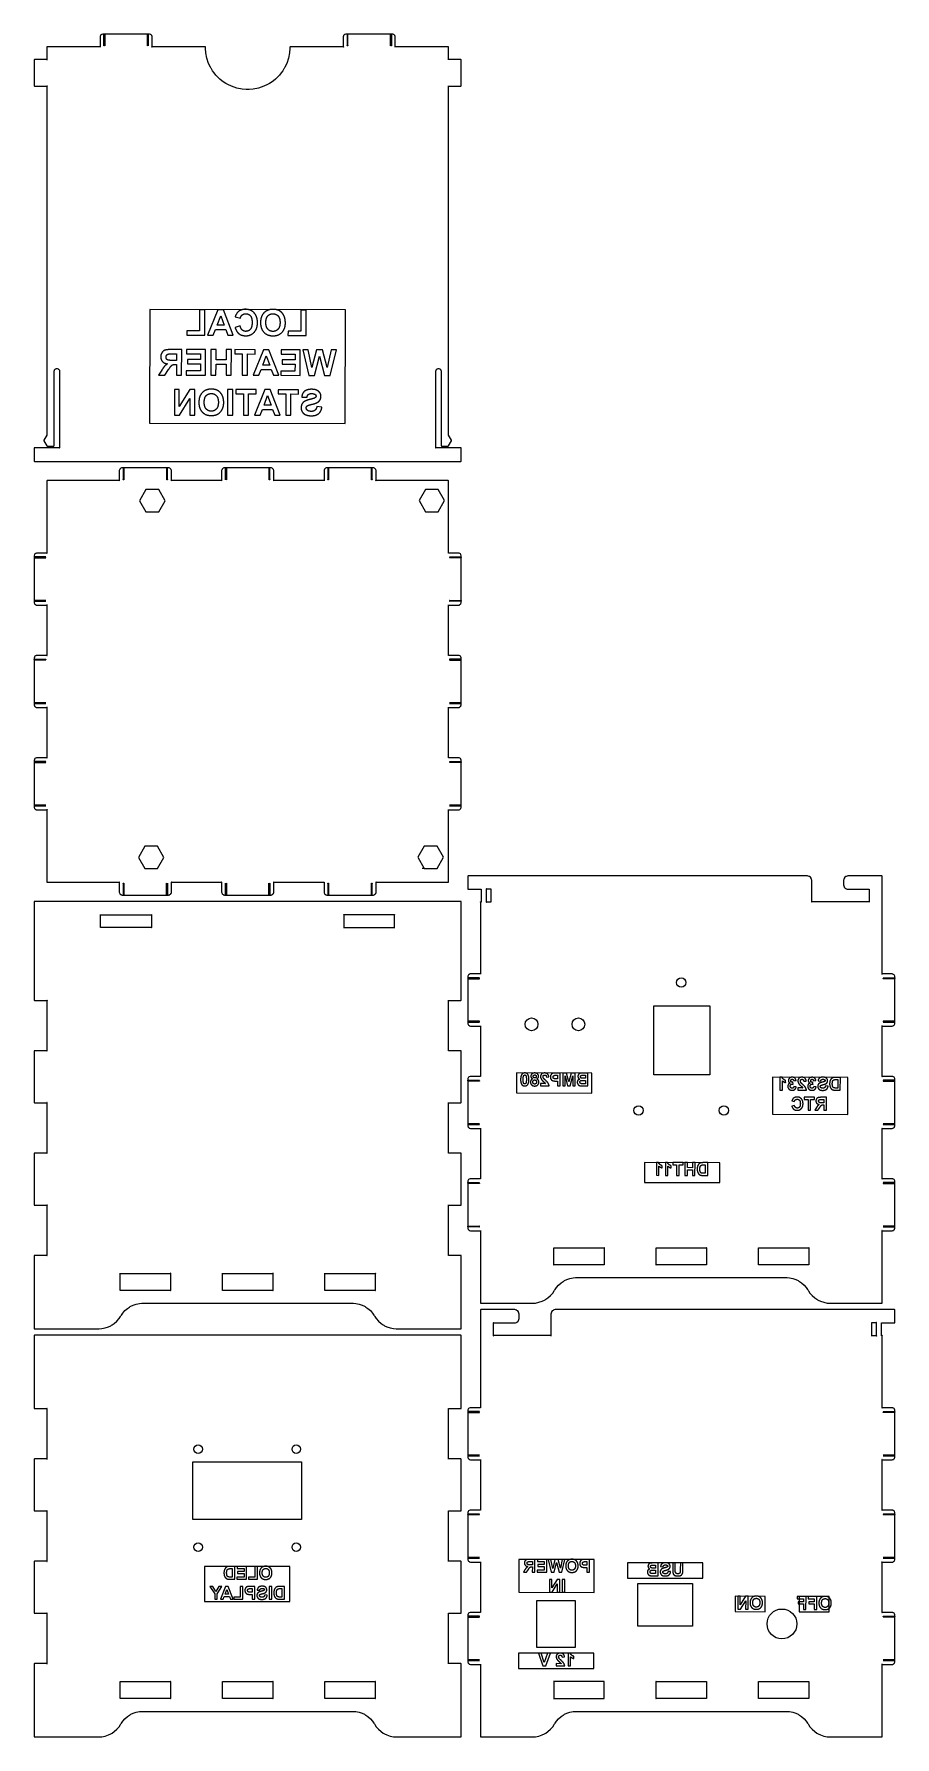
# Model space of a CAD drawing. Header units: millimetres. Extents: x 10 to 212, y 10 to 409.
import ezdxf

# ---------------------------------------------------------------- set-up
doc = ezdxf.new("R2010")
doc.units = ezdxf.units.MM
doc.layers.get('0').update_dxf_attribs({"linetype": 'CONTINUOUS'})

msp = doc.modelspace()

# ---------------------------------------------------------------- linework, layer by layer
for p, q in [((48.83, 344.62), (48.82, 339.68)), ((50.04, 344.62), (48.83, 344.62)), ((50.03, 338.67), (50.04, 344.62)), ((53.12, 344.67), (50.71, 338.67)), ((54.4, 344.66), (53.12, 344.67)), ((56.73, 338.66), (54.4, 344.66)), ((72.58, 344.59), (72.57, 339.65)), ((73.79, 344.58), (72.58, 344.59)), ((73.78, 338.63), (73.79, 344.58)), ((48.82, 339.68), (45.81, 339.69)), ((45.81, 339.69), (45.81, 338.68)), ((52.03, 338.67), (52.55, 340.03)), ((52.55, 340.03), (54.95, 340.03)), ((52.94, 341.04), (53.77, 343.26)), ((54.58, 341.04), (52.94, 341.04)), ((53.77, 343.26), (54.58, 341.04)), ((54.95, 340.03), (55.44, 338.66)), ((58.34, 340.86), (57.16, 340.49)), ((57.18, 343.01), (58.38, 342.72)), ((69.56, 339.65), (69.55, 338.64)), ((72.57, 339.65), (69.56, 339.65)), ((45.81, 338.68), (50.03, 338.67)), ((50.71, 338.67), (52.03, 338.67)), ((55.44, 338.66), (56.73, 338.66)), ((69.55, 338.64), (73.78, 338.63)), ((44.62, 335.31), (42.07, 335.32)), ((42.46, 334.3), (43.41, 334.3)), ((43.41, 332.78), (42.51, 332.78)), ((43.16, 331.82), (43.41, 331.82)), ((43.41, 331.82), (43.4, 329.32)), ((43.41, 334.3), (43.41, 332.78)), ((44.61, 329.31), (44.62, 335.31)), ((50.22, 335.31), (45.77, 335.31)), ((45.77, 335.31), (45.77, 334.3)), ((45.77, 334.3), (49, 334.29)), ((49, 332.96), (45.99, 332.97)), ((45.99, 332.97), (45.99, 331.96)), ((45.99, 331.96), (49, 331.95)), ((49, 334.29), (49, 332.96)), ((49, 331.95), (49, 330.32)), ((50.21, 329.31), (50.22, 335.31)), ((51.47, 335.3), (51.46, 329.3)), ((52.68, 335.3), (51.47, 335.3)), ((52.67, 329.3), (52.68, 331.93)), ((52.68, 332.94), (52.68, 335.3)), ((55.05, 332.94), (52.68, 332.94)), ((52.68, 331.93), (55.05, 331.92)), ((56.27, 335.3), (55.05, 335.3)), ((55.05, 335.3), (55.05, 332.94)), ((55.05, 331.92), (55.05, 329.3)), ((56.26, 329.3), (56.27, 335.3)), ((61.82, 335.29), (57.05, 335.3)), ((57.05, 335.3), (57.05, 334.28)), ((57.05, 334.28), (58.83, 334.28)), ((58.83, 334.28), (58.82, 329.29)), ((60.03, 329.29), (60.04, 334.28)), ((60.04, 334.28), (61.82, 334.27)), ((63.81, 335.28), (61.4, 329.29)), ((61.82, 334.27), (61.82, 335.29)), ((63.64, 331.66), (64.47, 333.88)), ((65.27, 331.66), (63.64, 331.66)), ((65.09, 335.28), (63.81, 335.28)), ((64.47, 333.88), (65.27, 331.66)), ((67.42, 329.28), (65.09, 335.28)), ((72.41, 335.27), (67.96, 335.28)), ((67.96, 335.28), (67.96, 334.26)), ((67.96, 334.26), (71.2, 334.26)), ((71.2, 332.93), (68.18, 332.93)), ((68.18, 332.93), (68.18, 331.92)), ((68.18, 331.92), (71.2, 331.92)), ((71.2, 331.92), (71.19, 330.28)), ((71.2, 334.26), (71.2, 332.93)), ((72.4, 329.27), (72.41, 335.27)), ((74.25, 335.27), (73.03, 335.27)), ((73.03, 335.27), (74.48, 329.27)), ((75.16, 331.08), (74.25, 335.27)), ((76.22, 335.26), (75.16, 331.08)), ((75.76, 329.27), (76.96, 333.75)), ((77.66, 335.26), (76.22, 335.26)), ((76.96, 333.75), (78.15, 329.26)), ((78.75, 331.14), (77.66, 335.26)), ((79.66, 335.26), (78.75, 331.14)), ((79.46, 329.26), (80.9, 335.26)), ((80.9, 335.26), (79.66, 335.26)), ((39.95, 330.49), (39.22, 329.32)), ((39.22, 329.32), (40.67, 329.32)), ((40.67, 329.32), (41.55, 330.63)), ((43.4, 329.32), (44.61, 329.31)), ((45.65, 330.32), (45.64, 329.31)), ((45.64, 329.31), (50.21, 329.31)), ((49, 330.32), (45.65, 330.32)), ((51.46, 329.3), (52.67, 329.3)), ((55.05, 329.3), (56.26, 329.3)), ((58.82, 329.29), (60.03, 329.29)), ((61.4, 329.29), (62.72, 329.29)), ((62.72, 329.29), (63.25, 330.65)), ((63.25, 330.65), (65.64, 330.64)), ((65.64, 330.64), (66.14, 329.28)), ((66.14, 329.28), (67.42, 329.28)), ((71.19, 330.28), (67.84, 330.29)), ((67.84, 330.29), (67.84, 329.28)), ((67.84, 329.28), (72.4, 329.27)), ((74.48, 329.27), (75.76, 329.27)), ((78.15, 329.26), (79.46, 329.26)), ((42.94, 325.95), (42.93, 319.95)), ((44.07, 325.95), (42.94, 325.95)), ((46.52, 325.95), (44.06, 321.94)), ((44.06, 321.94), (44.07, 325.95)), ((44.15, 319.95), (46.57, 323.86)), ((47.7, 325.95), (46.52, 325.95)), ((46.57, 323.86), (46.57, 319.95)), ((47.69, 319.95), (47.7, 325.95)), ((55.39, 325.93), (55.38, 319.93)), ((56.6, 325.93), (55.39, 325.93)), ((56.59, 319.93), (56.6, 325.93)), ((57.35, 325.93), (57.34, 324.92)), ((57.34, 324.92), (59.12, 324.91)), ((62.11, 325.92), (57.35, 325.93)), ((59.12, 324.91), (59.11, 319.93)), ((60.32, 319.93), (60.33, 324.91)), ((60.33, 324.91), (62.11, 324.91)), ((64.11, 325.92), (61.7, 319.92)), ((62.11, 324.91), (62.11, 325.92)), ((63.93, 322.29), (64.76, 324.52)), ((65.39, 325.92), (64.11, 325.92)), ((64.76, 324.52), (65.57, 322.29)), ((67.72, 319.91), (65.39, 325.92)), ((67.28, 325.91), (67.27, 324.9)), ((67.27, 324.9), (69.05, 324.9)), ((72.04, 325.91), (67.28, 325.91)), ((69.05, 324.9), (69.04, 319.91)), ((70.25, 319.91), (70.26, 324.9)), ((70.26, 324.9), (72.04, 324.89)), ((72.04, 324.89), (72.04, 325.91)), ((72.8, 324.19), (74.01, 324.14)), ((42.93, 319.95), (44.15, 319.95)), ((46.57, 319.95), (47.69, 319.95)), ((55.38, 319.93), (56.59, 319.93)), ((59.11, 319.93), (60.32, 319.93)), ((61.7, 319.92), (63.01, 319.92)), ((63.01, 319.92), (63.54, 321.28)), ((63.54, 321.28), (65.94, 321.28)), ((65.57, 322.29), (63.93, 322.29)), ((65.94, 321.28), (66.43, 319.92)), ((66.43, 319.92), (67.72, 319.91)), ((69.04, 319.91), (70.25, 319.91)), ((77.5, 321.85), (76.33, 321.97)), ((101.79, 297.3), (104.47, 297.3)), ((35.96, 213.65), (38.71, 213.65)), ((101.52, 213.66), (101, 213.66)), ((130.15, 164.74), (130.73, 164.8)), ((132.39, 163.8), (132.78, 163.8)), ((133.39, 165.67), (132.42, 165.67)), ((132.78, 164.31), (132.45, 164.31)), ((132.49, 165.16), (132.78, 165.16)), ((132.78, 165.16), (132.78, 164.31)), ((132.78, 163.8), (132.78, 162.67)), ((133.38, 162.67), (133.39, 165.67)), ((134.9, 165.66), (133.99, 165.67)), ((133.99, 165.67), (133.99, 162.67)), ((134.55, 162.66), (134.55, 165.03)), ((134.55, 165.03), (135.14, 162.66)), ((135.44, 163.62), (134.9, 165.66)), ((135.98, 165.66), (135.44, 163.62)), ((135.73, 162.66), (136.33, 165.02)), ((136.89, 165.66), (135.98, 165.66)), ((136.33, 165.02), (136.32, 162.66)), ((136.88, 162.66), (136.89, 165.66)), ((139.91, 165.65), (138.71, 165.65)), ((138.81, 163.96), (139.3, 163.96)), ((139.3, 164.46), (138.9, 164.46)), ((138.95, 165.15), (139.3, 165.15)), ((139.3, 165.15), (139.3, 164.46)), ((139.3, 163.96), (139.3, 163.16)), ((139.9, 162.65), (139.91, 165.65)), ((184.94, 164.7), (184.93, 161.69)), ((185.41, 164.7), (184.94, 164.7)), ((185.51, 161.69), (185.51, 163.85)), ((186.26, 163.41), (186.26, 163.94)), ((188.19, 163.82), (188.72, 163.91)), ((190.5, 163.74), (191.08, 163.8)), ((192.85, 163.81), (193.38, 163.89)), ((193.87, 163.81), (194.48, 163.78)), ((199.1, 164.65), (197.99, 164.65)), ((198.22, 164.15), (198.5, 164.15)), ((198.5, 164.15), (198.49, 162.16)), ((199.09, 161.65), (199.1, 164.65)), ((128.78, 163.21), (128.77, 162.68)), ((128.77, 162.68), (130.79, 162.67)), ((129.92, 163.21), (128.78, 163.21)), ((132.78, 162.67), (133.38, 162.67)), ((133.99, 162.67), (134.55, 162.66)), ((135.14, 162.66), (135.73, 162.66)), ((136.32, 162.66), (136.88, 162.66)), ((139.3, 163.16), (138.73, 163.16)), ((138.88, 162.65), (139.9, 162.65)), ((184.93, 161.69), (185.51, 161.69)), ((188.02, 163.03), (187.96, 163.5)), ((188.76, 162.47), (188.2, 162.54)), ((189.13, 162.21), (189.12, 161.68)), ((189.12, 161.68), (191.14, 161.67)), ((190.27, 162.21), (189.13, 162.21)), ((193.01, 159.98), (190.63, 159.99)), ((190.63, 159.99), (190.63, 159.48)), ((192.68, 163.02), (192.62, 163.49)), ((193.42, 162.46), (192.86, 162.53)), ((193.01, 159.48), (193.01, 159.98)), ((195.82, 159.98), (194.55, 159.98)), ((196.22, 162.63), (195.63, 162.69)), ((195.81, 156.98), (195.82, 159.98)), ((197.95, 161.65), (199.09, 161.65)), ((198.49, 162.16), (198.04, 162.16)), ((188.31, 158.1), (187.72, 157.91)), ((187.74, 159.17), (188.33, 159.03)), ((190.63, 159.48), (191.51, 159.48)), ((191.51, 159.48), (191.51, 156.99)), ((191.51, 156.99), (192.11, 156.99)), ((192.11, 156.99), (192.12, 159.48)), ((192.12, 159.48), (193.01, 159.48)), ((193.48, 157.57), (193.12, 156.98)), ((193.12, 156.98), (193.84, 156.98)), ((193.84, 156.98), (194.28, 157.63)), ((194.74, 159.47), (195.21, 159.47)), ((195.21, 158.71), (194.76, 158.71)), ((195.09, 158.23), (195.21, 158.23)), ((195.21, 159.47), (195.21, 158.71)), ((195.21, 158.23), (195.21, 156.98)), ((195.21, 156.98), (195.81, 156.98)), ((155.98, 144.7), (155.97, 141.69)), ((156.45, 144.7), (155.98, 144.7)), ((156.55, 141.68), (156.55, 143.85)), ((157.3, 143.41), (157.3, 143.94)), ((158.08, 144.69), (158.07, 141.68)), ((158.55, 144.69), (158.08, 144.69)), ((158.65, 141.68), (158.65, 143.85)), ((159.4, 143.41), (159.4, 143.93)), ((162.2, 144.67), (159.82, 144.68)), ((159.82, 144.68), (159.82, 144.17)), ((159.82, 144.17), (160.7, 144.17)), ((160.7, 144.17), (160.7, 141.67)), ((161.3, 141.67), (161.31, 144.16)), ((161.31, 144.16), (162.2, 144.16)), ((162.2, 144.16), (162.2, 144.67)), ((162.61, 144.67), (162.6, 141.67)), ((163.22, 144.67), (162.61, 144.67)), ((163.21, 143.49), (163.22, 144.67)), ((165.01, 144.66), (164.4, 144.66)), ((164.4, 144.66), (164.4, 143.48)), ((165, 141.66), (165.01, 144.66)), ((168.04, 144.66), (166.93, 144.66)), ((167.16, 144.15), (167.43, 144.15)), ((167.43, 144.15), (167.43, 142.16)), ((168.03, 141.66), (168.04, 144.66)), ((155.97, 141.69), (156.55, 141.68)), ((158.07, 141.68), (158.65, 141.68)), ((160.7, 141.67), (161.3, 141.67)), ((162.6, 141.67), (163.21, 141.67)), ((164.4, 143.48), (163.21, 143.49)), ((163.21, 141.67), (163.21, 142.98)), ((163.21, 142.98), (164.4, 142.98)), ((164.4, 142.98), (164.4, 141.66)), ((164.4, 141.66), (165, 141.66)), ((166.89, 141.66), (168.03, 141.66)), ((167.43, 142.16), (166.98, 142.16)), ((57.06, 49.98), (55.95, 49.98)), ((56.18, 49.47), (56.45, 49.47)), ((56.45, 49.47), (56.45, 47.48)), ((57.06, 46.98), (57.06, 49.98)), ((59.85, 49.98), (57.63, 49.98)), ((57.63, 49.98), (57.63, 49.47)), ((57.63, 49.47), (59.24, 49.47)), ((59.24, 48.8), (57.74, 48.8)), ((57.74, 48.8), (57.74, 48.3)), ((57.74, 48.3), (59.24, 48.3)), ((59.24, 49.47), (59.24, 48.8)), ((59.24, 48.3), (59.24, 47.48)), ((59.85, 46.98), (59.85, 49.98)), ((62.39, 49.95), (61.79, 49.95)), ((61.79, 49.95), (61.79, 47.48)), ((62.39, 46.98), (62.39, 49.95)), ((125.13, 49.22), (124.76, 48.64)), ((124.76, 48.64), (125.49, 48.64)), ((125.49, 48.64), (125.93, 49.29)), ((127.46, 51.63), (126.19, 51.63)), ((126.39, 51.13), (126.86, 51.13)), ((126.86, 50.36), (126.41, 50.37)), ((126.73, 49.89), (126.86, 49.89)), ((126.86, 49.89), (126.85, 48.63)), ((126.85, 48.63), (127.46, 48.63)), ((126.86, 51.13), (126.86, 50.36)), ((127.46, 48.63), (127.46, 51.63)), ((129.65, 49.13), (127.98, 49.14)), ((127.98, 49.14), (127.98, 48.63)), ((127.98, 48.63), (130.26, 48.63)), ((130.26, 51.63), (128.04, 51.63)), ((128.04, 51.63), (128.04, 51.12)), ((128.04, 51.12), (129.66, 51.12)), ((129.65, 50.46), (128.15, 50.46)), ((128.15, 50.46), (128.15, 49.95)), ((128.15, 49.95), (129.65, 49.95)), ((129.66, 51.12), (129.65, 50.46)), ((129.65, 49.95), (129.65, 49.13)), ((130.26, 48.63), (130.26, 51.63)), ((131.18, 51.63), (130.57, 51.63)), ((130.57, 51.63), (131.3, 48.63)), ((131.64, 49.53), (131.18, 51.63)), ((131.3, 48.63), (131.94, 48.63)), ((132.17, 51.63), (131.64, 49.53)), ((131.94, 48.63), (132.54, 50.87)), ((132.89, 51.62), (132.17, 51.63)), ((132.54, 50.87), (133.13, 48.62)), ((133.43, 49.56), (132.89, 51.62)), ((133.13, 48.62), (133.79, 48.62)), ((133.89, 51.62), (133.43, 49.56)), ((133.79, 48.62), (134.51, 51.62)), ((134.51, 51.62), (133.89, 51.62)), ((139.27, 49.75), (139.66, 49.75)), ((140.27, 51.61), (139.3, 51.62)), ((139.67, 50.26), (139.33, 50.26)), ((139.37, 51.11), (139.67, 51.11)), ((139.66, 49.75), (139.66, 48.62)), ((139.66, 48.62), (140.27, 48.61)), ((139.67, 51.11), (139.67, 50.26)), ((140.27, 48.61), (140.27, 51.61)), ((156.34, 50.79), (155.14, 50.79)), ((155.74, 48.3), (155.18, 48.3)), ((155.25, 49.1), (155.74, 49.1)), ((155.74, 49.6), (155.34, 49.6)), ((155.39, 50.29), (155.74, 50.29)), ((155.74, 50.29), (155.74, 49.6)), ((155.74, 49.1), (155.74, 48.3)), ((156.34, 47.79), (156.34, 50.79)), ((156.94, 49.94), (157.55, 49.91)), ((159.29, 48.77), (158.7, 48.83)), ((160.38, 50.79), (159.78, 50.79)), ((159.78, 50.79), (159.78, 49.22)), ((160.38, 49.13), (160.38, 50.79)), ((161.57, 50.79), (161.56, 49.17)), ((162.17, 50.79), (161.57, 50.79)), ((162.17, 49.19), (162.17, 50.79)), ((51.96, 45.29), (51.26, 45.29)), ((51.26, 45.29), (52.36, 43.55)), ((52.65, 44.11), (51.96, 45.29)), ((53.36, 45.29), (52.65, 44.11)), ((52.97, 43.56), (54.07, 45.29)), ((54.07, 45.29), (53.36, 45.29)), ((54.89, 45.29), (53.69, 42.29)), ((54.81, 43.48), (55.22, 44.59)), ((55.53, 45.29), (54.89, 45.29)), ((55.22, 44.59), (55.62, 43.48)), ((56.7, 42.29), (55.53, 45.29)), ((55.92, 46.98), (57.06, 46.98)), ((56.45, 47.48), (56, 47.48)), ((59.24, 47.48), (57.57, 47.48)), ((57.57, 47.48), (57.57, 46.98)), ((57.57, 46.98), (59.85, 46.98)), ((58.94, 45.27), (58.33, 45.27)), ((58.33, 45.27), (58.33, 42.8)), ((58.94, 42.29), (58.94, 45.27)), ((61.79, 47.48), (60.28, 47.48)), ((60.28, 47.48), (60.28, 46.98)), ((60.28, 46.98), (62.39, 46.98)), ((61.75, 45.29), (60.78, 45.29)), ((61.15, 43.93), (60.81, 43.93)), ((60.85, 44.79), (61.15, 44.79)), ((61.15, 44.79), (61.15, 43.93)), ((61.75, 42.29), (61.75, 45.29)), ((62.35, 44.44), (62.95, 44.41)), ((65.73, 45.29), (65.12, 45.29)), ((65.12, 45.29), (65.12, 42.29)), ((65.73, 42.29), (65.73, 45.29)), ((68.74, 45.29), (67.63, 45.29)), ((67.86, 44.79), (68.13, 44.79)), ((68.13, 44.79), (68.13, 42.8)), ((68.74, 42.29), (68.74, 45.29)), ((131.46, 46.94), (130.89, 46.95)), ((130.89, 46.95), (130.89, 43.95)), ((130.89, 43.95), (131.5, 43.94)), ((132.69, 46.94), (131.45, 44.94)), ((131.45, 44.94), (131.46, 46.94)), ((131.5, 43.94), (132.71, 45.9)), ((133.27, 46.94), (132.69, 46.94)), ((132.71, 45.9), (132.71, 43.94)), ((132.71, 43.94), (133.27, 43.94)), ((133.27, 43.94), (133.27, 46.94)), ((133.86, 46.94), (133.85, 43.94)), ((133.85, 43.94), (134.46, 43.94)), ((134.46, 46.94), (133.86, 46.94)), ((134.46, 43.94), (134.46, 46.94)), ((155.32, 47.79), (156.34, 47.79)), ((52.36, 43.55), (52.36, 42.29)), ((52.36, 42.29), (52.97, 42.29)), ((52.97, 42.29), (52.97, 43.56)), ((53.69, 42.29), (54.35, 42.29)), ((54.35, 42.29), (54.61, 42.97)), ((54.61, 42.97), (55.81, 42.97)), ((55.62, 43.48), (54.81, 43.48)), ((55.81, 42.97), (56.06, 42.29)), ((56.06, 42.29), (56.7, 42.29)), ((58.33, 42.8), (56.83, 42.8)), ((56.83, 42.8), (56.83, 42.29)), ((56.83, 42.29), (58.94, 42.29)), ((60.75, 43.42), (61.15, 43.42)), ((61.15, 43.42), (61.15, 42.29)), ((61.15, 42.29), (61.75, 42.29)), ((64.7, 43.27), (64.11, 43.33)), ((65.12, 42.29), (65.73, 42.29)), ((67.6, 42.29), (68.74, 42.29)), ((68.13, 42.8), (67.68, 42.8)), ((175.07, 42.99), (175.06, 39.99)), ((175.06, 39.99), (175.67, 39.99)), ((175.63, 42.99), (175.07, 42.99)), ((175.63, 40.98), (175.63, 42.99)), ((176.86, 42.98), (175.63, 40.98)), ((175.67, 39.99), (176.89, 41.94)), ((177.45, 42.98), (176.86, 42.98)), ((176.89, 41.94), (176.88, 39.98)), ((176.88, 39.98), (177.44, 39.98)), ((177.44, 39.98), (177.45, 42.98)), ((191.04, 42.91), (188.98, 42.92)), ((188.98, 42.92), (188.98, 42.41)), ((188.98, 42.41), (190.43, 42.41)), ((189.18, 41.7), (189.17, 41.2)), ((189.17, 41.2), (190.43, 41.19)), ((190.43, 41.7), (189.18, 41.7)), ((190.43, 41.19), (190.42, 39.92)), ((190.43, 42.41), (190.43, 41.7)), ((191.03, 39.91), (191.04, 42.91)), ((193.6, 42.91), (191.54, 42.91)), ((191.54, 42.91), (191.54, 42.41)), ((191.54, 42.41), (192.99, 42.4)), ((191.74, 41.7), (191.73, 41.19)), ((191.73, 41.19), (192.99, 41.18)), ((192.99, 41.69), (191.74, 41.7)), ((192.99, 41.18), (192.98, 39.91)), ((192.99, 42.4), (192.99, 41.69)), ((193.59, 39.91), (193.6, 42.91)), ((190.42, 39.92), (191.03, 39.91)), ((192.98, 39.91), (193.59, 39.91)), ((128.93, 29.66), (128.28, 29.66)), ((128.28, 29.66), (129.35, 26.66)), ((129.66, 27.44), (128.93, 29.66)), ((130.42, 29.66), (129.66, 27.44)), ((130, 26.66), (131.08, 29.65)), ((131.08, 29.65), (130.42, 29.66)), ((133.82, 28.72), (134.4, 28.77)), ((135.72, 29.66), (135.25, 29.66)), ((135.25, 29.66), (135.25, 26.65)), ((135.82, 26.64), (135.82, 28.81)), ((136.57, 28.37), (136.57, 28.9)), ((129.35, 26.66), (130, 26.66)), ((132.44, 27.19), (132.44, 26.65)), ((133.59, 27.18), (132.44, 27.19)), ((132.44, 26.65), (134.46, 26.65)), ((135.25, 26.65), (135.82, 26.64))]:
    msp.add_line(p, q)
for points in [[(14.7, 312.8), (14.7, 330.2), (14.7, 330.28), (14.77, 330.5), (14.79, 330.53), (14.8, 330.55), (14.89, 330.66), (15, 330.75), (15.02, 330.76), (15.05, 330.78), (15.27, 330.85), (15.35, 330.85), (15.43, 330.85), (15.65, 330.78), (15.68, 330.76), (15.7, 330.75), (15.81, 330.66), (15.9, 330.55), (15.91, 330.53), (15.93, 330.5), (16, 330.28), (16, 330.2), (16, 312.3), (16.01, 312.3), (16.04, 312.29), (16.04, 312.26), (16.01, 312.26), (16, 312.29), (16, 312.3), (10.1, 312.3), (10.08, 312.3), (10.03, 312.27), (10, 312.22), (10, 312.2), (10, 309.2), (10, 309.18), (10.03, 309.13), (10.08, 309.1), (10.1, 309.1), (13.1, 309.1), (107.1, 309.1), (110.1, 309.1), (110.12, 309.1), (110.17, 309.13), (110.2, 309.18), (110.2, 309.2), (110.2, 312.2), (110.2, 312.22), (110.17, 312.27), (110.12, 312.3), (110.1, 312.3), (104.2, 312.3), (104.2, 312.29), (104.19, 312.26), (104.16, 312.26), (104.16, 312.29), (104.19, 312.3), (104.2, 312.3), (104.2, 330.2), (104.2, 330.28), (104.27, 330.5), (104.29, 330.53), (104.3, 330.55), (104.39, 330.66), (104.5, 330.75), (104.52, 330.76), (104.55, 330.78), (104.78, 330.85), (104.85, 330.85), (104.93, 330.85), (105.15, 330.78), (105.17, 330.76), (105.2, 330.75), (105.31, 330.66), (105.4, 330.55), (105.41, 330.53), (105.43, 330.5), (105.5, 330.28), (105.5, 330.2), (105.5, 312.8), (105.5, 312.78), (105.53, 312.73), (105.58, 312.7), (105.6, 312.7), (107.1, 312.7), (107.12, 312.7), (107.18, 312.74), (107.19, 312.75), (107.88, 313.95), (107.88, 313.96), (107.88, 314.04), (107.88, 314.05), (107.2, 315.23), (107.19, 315.23), (107.2, 315.23), (107.2, 315.23), (107.2, 397.1), (110.1, 397.1), (110.12, 397.1), (110.17, 397.13), (110.2, 397.19), (110.2, 397.2), (110.2, 403.2), (110.2, 403.22), (110.17, 403.27), (110.12, 403.3), (110.1, 403.3), (107.2, 403.3), (107.2, 403.29), (107.19, 403.26), (107.16, 403.26), (107.16, 403.29), (107.19, 403.3), (107.2, 403.3), (107.2, 406.2), (107.2, 406.22), (107.17, 406.27), (107.12, 406.3), (107.1, 406.3), (94.7, 406.3), (94.7, 408.6), (94.7, 408.64), (94.68, 408.78), (94.62, 408.92), (94.61, 408.95), (94.59, 408.98), (94.49, 409.1), (94.38, 409.19), (94.35, 409.21), (94.32, 409.22), (94.18, 409.28), (94.04, 409.3), (94, 409.3), (93.7, 409.3), (93.72, 409.3), (93.77, 409.27), (93.8, 409.22), (93.8, 409.2), (93.8, 406.5), (93.8, 406.51), (93.79, 406.55), (93.79, 406.55), (93.78, 406.56), (93.75, 406.58), (93.75, 406.59), (93.75, 406.59), (93.71, 406.6), (93.7, 406.6), (93.69, 406.6), (93.65, 406.59), (93.65, 406.59), (93.65, 406.58), (93.61, 406.56), (93.61, 406.55), (93.61, 406.55), (93.6, 406.51), (93.6, 406.5), (93.6, 409.2), (93.6, 409.22), (93.63, 409.27), (93.68, 409.3), (93.7, 409.3), (83.5, 409.3), (83.2, 409.3), (83.11, 409.3), (82.88, 409.22), (82.85, 409.21), (82.82, 409.19), (82.7, 409.1), (82.61, 408.98), (82.59, 408.95), (82.58, 408.92), (82.5, 408.68), (82.5, 408.6), (82.5, 406.3), (82.51, 406.3), (82.54, 406.29), (82.54, 406.26), (82.51, 406.26), (82.5, 406.29), (82.5, 406.3), (70.1, 406.3), (70.08, 406.3), (70.03, 406.27), (70, 406.22), (70, 406.2), (70, 405.88), (69.91, 404.91), (69.66, 403.64), (69.25, 402.41), (68.83, 401.53), (68.67, 401.25), (68.59, 401.11), (68.33, 400.7), (67.95, 400.17), (67.54, 399.67), (67.1, 399.2), (66.63, 398.76), (66.13, 398.35), (65.6, 397.97), (65.19, 397.71), (65.05, 397.63), (64.77, 397.46), (63.89, 397.05), (62.66, 396.64), (61.39, 396.38), (60.42, 396.3), (60.1, 396.3), (59.78, 396.3), (58.8, 396.38), (57.54, 396.64), (56.31, 397.05), (55.43, 397.46), (55.15, 397.63), (55.01, 397.71), (54.6, 397.97), (54.07, 398.35), (53.57, 398.76), (53.1, 399.2), (52.66, 399.67), (52.25, 400.17), (51.87, 400.7), (51.61, 401.11), (51.53, 401.25), (51.36, 401.53), (50.95, 402.41), (50.54, 403.64), (50.28, 404.91), (50.2, 405.88), (50.2, 406.2), (50.2, 406.22), (50.17, 406.27), (50.12, 406.3), (50.1, 406.3), (37.7, 406.3), (37.7, 406.29), (37.69, 406.26), (37.66, 406.26), (37.66, 406.29), (37.69, 406.3), (37.7, 406.3), (37.7, 408.6), (37.7, 408.64), (37.68, 408.78), (37.62, 408.92), (37.61, 408.95), (37.59, 408.98), (37.49, 409.1), (37.38, 409.19), (37.35, 409.21), (37.32, 409.22), (37.08, 409.3), (37, 409.3), (36.7, 409.3), (36.72, 409.3), (36.77, 409.27), (36.8, 409.22), (36.8, 409.2), (36.8, 406.5), (36.8, 406.51), (36.79, 406.55), (36.79, 406.55), (36.78, 406.56), (36.75, 406.58), (36.75, 406.59), (36.75, 406.59), (36.71, 406.6), (36.7, 406.6), (36.69, 406.6), (36.65, 406.59), (36.65, 406.59), (36.65, 406.58), (36.61, 406.56), (36.61, 406.55), (36.61, 406.55), (36.6, 406.51), (36.6, 406.5), (36.6, 409.2), (36.6, 409.22), (36.63, 409.27), (36.68, 409.3), (36.7, 409.3), (26.5, 409.3), (26.52, 409.3), (26.57, 409.27), (26.6, 409.22), (26.6, 409.2), (26.6, 406.5), (26.6, 406.51), (26.59, 406.55), (26.59, 406.55), (26.58, 406.56), (26.55, 406.58), (26.55, 406.59), (26.55, 406.59), (26.51, 406.6), (26.5, 406.6), (26.49, 406.6), (26.45, 406.59), (26.45, 406.59), (26.45, 406.58), (26.41, 406.56), (26.41, 406.55), (26.41, 406.55), (26.4, 406.51), (26.4, 406.5), (26.4, 409.2), (26.4, 409.22), (26.43, 409.27), (26.48, 409.3), (26.5, 409.3), (26.2, 409.3), (26.11, 409.3), (25.88, 409.22), (25.85, 409.21), (25.82, 409.19), (25.7, 409.1), (25.61, 408.98), (25.59, 408.95), (25.58, 408.92), (25.52, 408.78), (25.5, 408.64), (25.5, 408.6), (25.5, 406.3), (25.51, 406.3), (25.54, 406.29), (25.54, 406.26), (25.51, 406.26), (25.5, 406.29), (25.5, 406.3), (13.1, 406.3), (13.08, 406.3), (13.03, 406.27), (13, 406.22), (13, 406.2), (13, 403.3), (10.1, 403.3), (10.08, 403.3), (10.03, 403.27), (10, 403.22), (10, 403.2), (10, 397.2), (10, 397.19), (10.03, 397.13), (10.08, 397.1), (10.1, 397.1), (13, 397.1), (13, 397.11), (13.01, 397.14), (13.04, 397.14), (13.04, 397.12), (13.01, 397.1), (13, 397.1), (13, 315.23), (12.32, 314.05), (12.32, 314.04), (12.32, 313.96), (12.32, 313.95), (13.01, 312.75), (13.02, 312.74), (13.08, 312.7), (13.1, 312.7), (14.6, 312.7), (14.62, 312.7), (14.67, 312.73), (14.7, 312.78)], [(83.43, 409.27), (83.4, 409.22), (83.4, 409.2), (83.4, 406.5), (83.4, 406.51), (83.41, 406.55), (83.41, 406.55), (83.41, 406.56), (83.45, 406.58), (83.45, 406.59), (83.45, 406.59), (83.49, 406.6), (83.5, 406.6), (83.51, 406.6), (83.55, 406.59), (83.55, 406.59), (83.55, 406.58), (83.58, 406.56), (83.59, 406.55), (83.59, 406.55), (83.6, 406.51), (83.6, 406.5), (83.6, 409.2), (83.6, 409.22), (83.57, 409.27), (83.52, 409.3), (83.5, 409.3), (83.48, 409.3)], [(13.01, 403.3), (13, 403.3), (13, 403.29), (13.01, 403.26), (13.04, 403.26), (13.04, 403.29)], [(94.7, 406.3), (94.69, 406.3), (94.66, 406.29), (94.66, 406.26), (94.68, 406.26), (94.7, 406.29)], [(107.19, 397.1), (107.2, 397.1), (107.2, 397.11), (107.19, 397.14), (107.16, 397.14), (107.16, 397.12)], [(37.11, 318.07), (82.97, 318), (83.01, 344.62), (37.15, 344.69)], [(13, 315.23), (13, 315.23), (13, 315.23)], [(65.68, 307.58), (65.54, 307.6), (65.5, 307.6), (65.2, 307.6), (55, 307.6), (55.02, 307.6), (55.07, 307.57), (55.1, 307.52), (55.1, 307.5), (55.1, 304.8), (55.1, 304.81), (55.09, 304.85), (55.09, 304.85), (55.08, 304.85), (55.05, 304.88), (55.05, 304.89), (55.05, 304.89), (55.01, 304.9), (55, 304.9), (54.99, 304.9), (54.95, 304.89), (54.95, 304.89), (54.95, 304.88), (54.91, 304.85), (54.91, 304.85), (54.91, 304.85), (54.9, 304.81), (54.9, 304.8), (54.9, 307.5), (54.9, 307.52), (54.93, 307.57), (54.98, 307.6), (55, 307.6), (54.7, 307.6), (54.65, 307.6), (54.52, 307.58), (54.38, 307.52), (54.35, 307.51), (54.32, 307.49), (54.21, 307.39), (54.11, 307.28), (54.09, 307.25), (54.08, 307.22), (54.02, 307.08), (54, 306.95), (54, 306.9), (54, 304.6), (54, 304.59), (54.01, 304.56), (54.04, 304.56), (54.04, 304.59), (54.01, 304.6), (54, 304.6), (42.2, 304.6), (42.2, 306.9), (42.2, 306.95), (42.17, 307.08), (42.12, 307.22), (42.11, 307.25), (42.09, 307.28), (41.99, 307.39), (41.88, 307.49), (41.85, 307.51), (41.82, 307.52), (41.68, 307.58), (41.54, 307.6), (41.5, 307.6), (41.2, 307.6), (31, 307.6), (30.7, 307.6), (30.65, 307.6), (30.52, 307.58), (30.38, 307.52), (30.35, 307.51), (30.32, 307.49), (30.21, 307.39), (30.11, 307.28), (30.09, 307.25), (30.08, 307.22), (30.02, 307.08), (30, 306.95), (30, 306.9), (30, 304.6), (30, 304.59), (30.01, 304.56), (30.04, 304.56), (30.04, 304.59), (30.01, 304.6), (30, 304.6), (13.1, 304.6), (13.08, 304.6), (13.03, 304.57), (13, 304.52), (13, 304.5), (13, 287.6), (10.7, 287.6), (10.61, 287.6), (10.38, 287.52), (10.35, 287.51), (10.32, 287.49), (10.2, 287.39), (10.11, 287.28), (10.09, 287.25), (10.08, 287.23), (10, 286.98), (10, 286.9), (10, 286.6), (10, 286.58), (10.03, 286.53), (10.08, 286.5), (10.1, 286.5), (12.8, 286.5), (12.79, 286.5), (12.75, 286.51), (12.75, 286.51), (12.75, 286.52), (12.72, 286.55), (12.71, 286.55), (12.71, 286.56), (12.7, 286.59), (12.7, 286.6), (12.7, 286.61), (12.71, 286.65), (12.71, 286.65), (12.72, 286.65), (12.75, 286.69), (12.75, 286.69), (12.75, 286.69), (12.79, 286.7), (12.8, 286.7), (10.1, 286.7), (10.08, 286.7), (10.03, 286.67), (10, 286.62), (10, 286.6), (10, 276.4), (10, 276.1), (10, 276.06), (10.02, 275.92), (10.08, 275.78), (10.09, 275.75), (10.11, 275.72), (10.2, 275.61), (10.32, 275.51), (10.35, 275.49), (10.38, 275.48), (10.52, 275.42), (10.65, 275.4), (10.7, 275.4), (13, 275.4), (13, 263.6), (13, 263.59), (13.01, 263.56), (13.04, 263.56), (13.04, 263.59), (13.01, 263.6), (13, 263.6), (10.7, 263.6), (10.65, 263.6), (10.52, 263.58), (10.38, 263.52), (10.35, 263.51), (10.32, 263.49), (10.2, 263.4), (10.11, 263.28), (10.09, 263.25), (10.08, 263.22), (10, 262.98), (10, 262.9), (10, 262.6), (10, 262.62), (10.03, 262.67), (10.08, 262.7), (10.1, 262.7), (12.8, 262.7), (12.79, 262.7), (12.75, 262.69), (12.75, 262.69), (12.75, 262.68), (12.72, 262.65), (12.71, 262.65), (12.71, 262.65), (12.7, 262.61), (12.7, 262.6), (12.7, 262.59), (12.71, 262.55), (12.71, 262.55), (12.72, 262.55), (12.75, 262.52), (12.75, 262.51), (12.75, 262.51), (12.79, 262.5), (12.8, 262.5), (10.1, 262.5), (10.08, 262.5), (10.03, 262.53), (10, 262.58), (10, 262.6), (10, 252.4), (10, 252.1), (10, 252.01), (10.08, 251.78), (10.09, 251.75), (10.11, 251.72), (10.2, 251.6), (10.32, 251.51), (10.35, 251.49), (10.38, 251.48), (10.52, 251.42), (10.65, 251.4), (10.7, 251.4), (13, 251.4), (13.01, 251.4), (13.04, 251.42), (13.04, 251.44), (13.01, 251.44), (13, 251.41), (13, 251.4), (13, 239.6), (13.01, 239.6), (13.04, 239.59), (13.04, 239.56), (13.01, 239.56), (13, 239.59), (13, 239.6), (10.7, 239.6), (10.61, 239.6), (10.38, 239.52), (10.35, 239.51), (10.32, 239.49), (10.2, 239.4), (10.11, 239.28), (10.09, 239.25), (10.08, 239.22), (10, 238.98), (10, 238.9), (10, 238.6), (10, 228.4), (10, 228.38), (10.03, 228.33), (10.08, 228.3), (10.1, 228.3), (12.8, 228.3), (12.79, 228.3), (12.75, 228.31), (12.75, 228.31), (12.75, 228.32), (12.72, 228.35), (12.71, 228.35), (12.71, 228.35), (12.7, 228.39), (12.7, 228.4), (12.7, 228.41), (12.71, 228.45), (12.71, 228.45), (12.72, 228.45), (12.75, 228.49), (12.75, 228.49), (12.75, 228.49), (12.79, 228.5), (12.8, 228.5), (10.1, 228.5), (10.08, 228.5), (10.03, 228.47), (10, 228.42), (10, 228.4), (10, 228.1), (10, 228.06), (10.02, 227.92), (10.08, 227.78), (10.09, 227.75), (10.11, 227.72), (10.2, 227.61), (10.32, 227.51), (10.35, 227.49), (10.38, 227.48), (10.52, 227.43), (10.65, 227.4), (10.7, 227.4), (13, 227.4), (13, 227.41), (13.01, 227.44), (13.04, 227.44), (13.04, 227.42), (13.01, 227.4), (13, 227.4), (13, 210.5), (13, 210.48), (13.03, 210.43), (13.08, 210.4), (13.1, 210.4), (30, 210.4), (30.01, 210.4), (30.04, 210.41), (30.04, 210.44), (30.01, 210.44), (30, 210.41), (30, 210.4), (30, 208.1), (30, 208.06), (30.02, 207.92), (30.08, 207.78), (30.09, 207.75), (30.11, 207.72), (30.21, 207.61), (30.32, 207.51), (30.35, 207.49), (30.38, 207.48), (30.52, 207.43), (30.65, 207.4), (30.7, 207.4), (31, 207.4), (41.2, 207.4), (41.18, 207.4), (41.13, 207.43), (41.1, 207.48), (41.1, 207.5), (41.1, 210.2), (41.1, 210.19), (41.11, 210.15), (41.11, 210.15), (41.12, 210.15), (41.15, 210.12), (41.15, 210.11), (41.15, 210.11), (41.19, 210.1), (41.2, 210.1), (41.21, 210.1), (41.25, 210.11), (41.25, 210.11), (41.25, 210.12), (41.28, 210.15), (41.29, 210.15), (41.29, 210.15), (41.3, 210.19), (41.3, 210.2), (41.3, 207.5), (41.3, 207.48), (41.27, 207.43), (41.22, 207.4), (41.2, 207.4), (41.5, 207.4), (41.54, 207.4), (41.68, 207.43), (41.82, 207.48), (41.85, 207.49), (41.88, 207.51), (41.99, 207.61), (42.09, 207.72), (42.11, 207.75), (42.12, 207.78), (42.2, 208.02), (42.2, 208.1), (42.2, 210.4), (54, 210.4), (54, 210.41), (54.01, 210.44), (54.04, 210.44), (54.04, 210.41), (54.01, 210.4), (54, 210.4), (54, 208.1), (54, 208.06), (54.02, 207.92), (54.08, 207.78), (54.09, 207.75), (54.11, 207.72), (54.21, 207.61), (54.32, 207.51), (54.35, 207.49), (54.38, 207.48), (54.52, 207.43), (54.65, 207.4), (54.7, 207.4), (55, 207.4), (54.98, 207.4), (54.93, 207.43), (54.9, 207.48), (54.9, 207.5), (54.9, 210.2), (54.9, 210.19), (54.91, 210.15), (54.91, 210.15), (54.91, 210.15), (54.95, 210.12), (54.95, 210.11), (54.95, 210.11), (54.99, 210.1), (55, 210.1), (55.01, 210.1), (55.05, 210.11), (55.05, 210.11), (55.05, 210.12), (55.08, 210.15), (55.09, 210.15), (55.09, 210.15), (55.1, 210.19), (55.1, 210.2), (55.1, 207.5), (55.1, 207.48), (55.07, 207.43), (55.02, 207.4), (55, 207.4), (65.2, 207.4), (65.18, 207.4), (65.13, 207.43), (65.1, 207.48), (65.1, 207.5), (65.1, 210.2), (65.1, 210.19), (65.11, 210.15), (65.11, 210.15), (65.11, 210.15), (65.15, 210.12), (65.15, 210.11), (65.15, 210.11), (65.19, 210.1), (65.2, 210.1), (65.21, 210.1), (65.25, 210.11), (65.25, 210.11), (65.25, 210.12), (65.28, 210.15), (65.29, 210.15), (65.29, 210.15), (65.3, 210.19), (65.3, 210.2), (65.3, 207.5), (65.3, 207.48), (65.27, 207.43), (65.22, 207.4), (65.2, 207.4), (65.5, 207.4), (65.59, 207.4), (65.82, 207.48), (65.85, 207.49), (65.88, 207.51), (65.99, 207.61), (66.09, 207.72), (66.11, 207.75), (66.12, 207.78), (66.2, 208.02), (66.2, 208.1), (66.2, 210.4), (78, 210.4), (78, 210.41), (78.01, 210.44), (78.04, 210.44), (78.04, 210.41), (78.01, 210.4), (78, 210.4), (78, 208.1), (78, 208.06), (78.02, 207.92), (78.08, 207.78), (78.09, 207.75), (78.11, 207.72), (78.21, 207.61), (78.32, 207.51), (78.35, 207.49), (78.38, 207.48), (78.52, 207.43), (78.65, 207.4), (78.7, 207.4), (79, 207.4), (79.02, 207.4), (79.07, 207.43), (79.1, 207.48), (79.1, 207.5), (79.1, 210.2), (79.1, 210.19), (79.09, 210.15), (79.09, 210.15), (79.08, 210.15), (79.05, 210.12), (79.05, 210.11), (79.05, 210.11), (79.01, 210.1), (79, 210.1), (78.99, 210.1), (78.95, 210.11), (78.95, 210.11), (78.95, 210.12), (78.91, 210.15), (78.91, 210.15), (78.91, 210.15), (78.9, 210.19), (78.9, 210.2), (78.9, 207.5), (78.9, 207.48), (78.93, 207.43), (78.98, 207.4), (79, 207.4), (89.2, 207.4), (89.5, 207.4), (89.59, 207.4), (89.82, 207.48), (89.85, 207.49), (89.88, 207.51), (89.99, 207.61), (90.09, 207.72), (90.11, 207.75), (90.12, 207.78), (90.2, 208.02), (90.2, 208.1), (90.2, 210.4), (90.19, 210.4), (90.16, 210.41), (90.16, 210.44), (90.18, 210.44), (90.2, 210.41), (90.2, 210.4), (107.1, 210.4), (107.12, 210.4), (107.17, 210.43), (107.2, 210.48), (107.2, 210.5), (107.2, 227.4), (109.5, 227.4), (109.55, 227.4), (109.68, 227.43), (109.82, 227.48), (109.85, 227.49), (109.88, 227.51), (110, 227.61), (110.09, 227.72), (110.11, 227.75), (110.12, 227.78), (110.18, 227.92), (110.2, 228.06), (110.2, 228.1), (110.2, 228.4), (110.2, 238.6), (110.2, 238.58), (110.17, 238.53), (110.12, 238.5), (110.1, 238.5), (107.4, 238.5), (107.41, 238.5), (107.45, 238.51), (107.45, 238.51), (107.45, 238.52), (107.48, 238.55), (107.49, 238.55), (107.49, 238.55), (107.5, 238.59), (107.5, 238.6), (107.5, 238.61), (107.49, 238.65), (107.49, 238.65), (107.48, 238.65), (107.45, 238.69), (107.45, 238.69), (107.45, 238.69), (107.41, 238.7), (107.4, 238.7), (110.1, 238.7), (110.12, 238.7), (110.17, 238.67), (110.2, 238.62), (110.2, 238.6), (110.2, 238.9), (110.2, 238.94), (110.18, 239.08), (110.12, 239.22), (110.11, 239.25), (110.09, 239.28), (110, 239.4), (109.88, 239.49), (109.85, 239.51), (109.82, 239.52), (109.68, 239.58), (109.55, 239.6), (109.5, 239.6), (107.2, 239.6), (107.19, 239.6), (107.16, 239.59), (107.16, 239.56), (107.19, 239.56), (107.2, 239.59), (107.2, 239.6), (107.2, 251.4), (107.2, 251.41), (107.19, 251.44), (107.16, 251.44), (107.16, 251.42), (107.19, 251.4), (107.2, 251.4), (109.5, 251.4), (109.55, 251.4), (109.68, 251.42), (109.82, 251.48), (109.85, 251.49), (109.88, 251.51), (110, 251.6), (110.09, 251.72), (110.11, 251.75), (110.12, 251.78), (110.2, 252.02), (110.2, 252.1), (110.2, 252.4), (110.2, 252.42), (110.17, 252.47), (110.12, 252.5), (110.1, 252.5), (107.4, 252.5), (107.41, 252.5), (107.45, 252.49), (107.45, 252.49), (107.45, 252.49), (107.48, 252.45), (107.49, 252.45), (107.49, 252.45), (107.5, 252.41), (107.5, 252.4), (107.5, 252.39), (107.49, 252.36), (107.49, 252.35), (107.48, 252.35), (107.45, 252.32), (107.45, 252.31), (107.45, 252.31), (107.41, 252.3), (107.4, 252.3), (110.1, 252.3), (110.12, 252.3), (110.17, 252.33), (110.2, 252.38), (110.2, 252.4), (110.2, 262.6), (110.2, 262.9), (110.2, 262.94), (110.18, 263.08), (110.12, 263.22), (110.11, 263.25), (110.09, 263.28), (110, 263.4), (109.88, 263.49), (109.85, 263.51), (109.82, 263.52), (109.68, 263.58), (109.55, 263.6), (109.5, 263.6), (107.2, 263.6), (107.19, 263.6), (107.16, 263.59), (107.16, 263.56), (107.19, 263.56), (107.2, 263.59), (107.2, 263.6), (107.2, 275.4), (107.19, 275.4), (107.16, 275.42), (107.16, 275.44), (107.19, 275.44), (107.2, 275.41), (107.2, 275.4), (109.5, 275.4), (109.55, 275.4), (109.68, 275.42), (109.82, 275.48), (109.85, 275.49), (109.88, 275.51), (110, 275.61), (110.09, 275.72), (110.11, 275.75), (110.12, 275.78), (110.18, 275.92), (110.2, 276.06), (110.2, 276.1), (110.2, 276.4), (110.2, 276.38), (110.17, 276.33), (110.12, 276.3), (110.1, 276.3), (107.4, 276.3), (107.41, 276.3), (107.45, 276.31), (107.45, 276.31), (107.45, 276.32), (107.48, 276.35), (107.49, 276.35), (107.49, 276.35), (107.5, 276.39), (107.5, 276.4), (107.5, 276.41), (107.49, 276.45), (107.49, 276.45), (107.48, 276.45), (107.45, 276.49), (107.45, 276.49), (107.45, 276.49), (107.41, 276.5), (107.4, 276.5), (110.1, 276.5), (110.12, 276.5), (110.17, 276.47), (110.2, 276.42), (110.2, 276.4), (110.2, 286.6), (110.2, 286.58), (110.17, 286.53), (110.12, 286.5), (110.1, 286.5), (107.4, 286.5), (107.41, 286.5), (107.45, 286.51), (107.45, 286.51), (107.45, 286.52), (107.48, 286.55), (107.49, 286.55), (107.49, 286.56), (107.5, 286.59), (107.5, 286.6), (107.5, 286.61), (107.49, 286.65), (107.49, 286.65), (107.48, 286.65), (107.45, 286.69), (107.45, 286.69), (107.45, 286.69), (107.41, 286.7), (107.4, 286.7), (110.1, 286.7), (110.12, 286.7), (110.17, 286.67), (110.2, 286.62), (110.2, 286.6), (110.2, 286.9), (110.2, 286.99), (110.12, 287.23), (110.11, 287.25), (110.09, 287.28), (110, 287.39), (109.88, 287.49), (109.85, 287.51), (109.82, 287.52), (109.68, 287.58), (109.55, 287.6), (109.5, 287.6), (107.2, 287.6), (107.2, 287.59), (107.19, 287.56), (107.16, 287.56), (107.16, 287.59), (107.19, 287.6), (107.2, 287.6), (107.2, 304.5), (107.2, 304.52), (107.17, 304.57), (107.12, 304.6), (107.1, 304.6), (90.2, 304.6), (90.2, 304.59), (90.18, 304.56), (90.16, 304.56), (90.16, 304.59), (90.19, 304.6), (90.2, 304.6), (90.2, 306.9), (90.2, 306.95), (90.17, 307.08), (90.12, 307.22), (90.11, 307.25), (90.09, 307.28), (89.99, 307.39), (89.88, 307.49), (89.85, 307.51), (89.82, 307.52), (89.68, 307.58), (89.54, 307.6), (89.5, 307.6), (89.2, 307.6), (79, 307.6), (78.98, 307.6), (78.93, 307.57), (78.9, 307.52), (78.9, 307.5), (78.9, 304.8), (78.9, 304.81), (78.91, 304.85), (78.91, 304.85), (78.91, 304.85), (78.95, 304.88), (78.95, 304.89), (78.95, 304.89), (78.99, 304.9), (79, 304.9), (79.01, 304.9), (79.05, 304.89), (79.05, 304.89), (79.05, 304.88), (79.08, 304.85), (79.09, 304.85), (79.09, 304.85), (79.1, 304.81), (79.1, 304.8), (79.1, 307.5), (79.1, 307.52), (79.07, 307.57), (79.02, 307.6), (79, 307.6), (78.7, 307.6), (78.65, 307.6), (78.52, 307.58), (78.38, 307.52), (78.35, 307.51), (78.32, 307.49), (78.21, 307.39), (78.11, 307.28), (78.09, 307.25), (78.08, 307.22), (78.02, 307.08), (78, 306.95), (78, 306.9), (78, 304.6), (66.2, 304.6), (66.2, 306.9), (66.2, 306.95), (66.17, 307.08), (66.12, 307.22), (66.11, 307.25), (66.09, 307.28), (65.99, 307.39), (65.88, 307.49), (65.85, 307.51), (65.82, 307.52)], [(31.08, 304.85), (31.09, 304.85), (31.09, 304.85), (31.1, 304.81), (31.1, 304.8), (31.1, 307.5), (31.1, 307.52), (31.07, 307.57), (31.02, 307.6), (31, 307.6), (30.98, 307.6), (30.93, 307.57), (30.9, 307.52), (30.9, 307.5), (30.9, 304.8), (30.9, 304.81), (30.91, 304.85), (30.91, 304.85), (30.91, 304.85), (30.95, 304.88), (30.95, 304.89), (30.95, 304.89), (30.99, 304.9), (31, 304.9), (31.01, 304.9), (31.05, 304.89), (31.05, 304.89), (31.05, 304.88)], [(41.19, 304.9), (41.2, 304.9), (41.21, 304.9), (41.25, 304.89), (41.25, 304.89), (41.25, 304.88), (41.28, 304.85), (41.29, 304.85), (41.29, 304.85), (41.3, 304.81), (41.3, 304.8), (41.3, 307.5), (41.3, 307.52), (41.27, 307.57), (41.22, 307.6), (41.2, 307.6), (41.18, 307.6), (41.13, 307.57), (41.1, 307.52), (41.1, 307.5), (41.1, 304.8), (41.1, 304.81), (41.11, 304.85), (41.11, 304.85), (41.12, 304.85), (41.15, 304.88), (41.15, 304.89), (41.15, 304.89)], [(65.19, 304.9), (65.2, 304.9), (65.21, 304.9), (65.25, 304.89), (65.25, 304.89), (65.25, 304.88), (65.28, 304.85), (65.29, 304.85), (65.29, 304.85), (65.3, 304.81), (65.3, 304.8), (65.3, 307.5), (65.3, 307.52), (65.27, 307.57), (65.22, 307.6), (65.2, 307.6), (65.18, 307.6), (65.13, 307.57), (65.1, 307.52), (65.1, 307.5), (65.1, 304.8), (65.1, 304.81), (65.11, 304.85), (65.11, 304.85), (65.11, 304.85), (65.15, 304.88), (65.15, 304.89), (65.15, 304.89)], [(89.18, 307.6), (89.13, 307.57), (89.1, 307.52), (89.1, 307.5), (89.1, 304.8), (89.1, 304.81), (89.11, 304.85), (89.11, 304.85), (89.11, 304.85), (89.15, 304.88), (89.15, 304.89), (89.15, 304.89), (89.19, 304.9), (89.2, 304.9), (89.21, 304.9), (89.25, 304.89), (89.25, 304.89), (89.25, 304.88), (89.28, 304.85), (89.29, 304.85), (89.29, 304.85), (89.3, 304.81), (89.3, 304.8), (89.3, 307.5), (89.3, 307.52), (89.27, 307.57), (89.22, 307.6), (89.2, 307.6)], [(42.2, 304.6), (42.19, 304.6), (42.16, 304.59), (42.16, 304.56), (42.18, 304.56), (42.2, 304.59)], [(66.16, 304.59), (66.16, 304.56), (66.18, 304.56), (66.2, 304.59), (66.2, 304.6), (66.19, 304.6)], [(78.04, 304.56), (78.04, 304.59), (78.01, 304.6), (78, 304.6), (78, 304.59), (78.01, 304.56)], [(36.23, 297.28), (39.23, 297.28), (40.73, 299.88), (39.23, 302.48), (36.23, 302.48), (34.73, 299.88)], [(39.23, 302.48), (36.23, 302.48), (34.73, 299.88), (36.23, 297.28), (39.23, 297.28), (40.73, 299.88)], [(101.79, 297.3), (104.79, 297.3), (106.29, 299.9), (104.79, 302.5), (101.79, 302.5), (100.29, 299.9)], [(13, 287.6), (13, 287.59), (13.01, 287.56), (13.04, 287.56), (13.04, 287.59), (13.01, 287.6)], [(12.71, 276.45), (12.71, 276.45), (12.72, 276.45), (12.75, 276.49), (12.75, 276.49), (12.75, 276.49), (12.79, 276.5), (12.8, 276.5), (10.1, 276.5), (10.08, 276.5), (10.03, 276.47), (10, 276.42), (10, 276.4), (10, 276.38), (10.03, 276.33), (10.08, 276.3), (10.1, 276.3), (12.8, 276.3), (12.79, 276.3), (12.75, 276.31), (12.75, 276.31), (12.75, 276.32), (12.72, 276.35), (12.71, 276.35), (12.71, 276.35), (12.7, 276.39), (12.7, 276.4), (12.7, 276.41)], [(13, 275.4), (13.01, 275.4), (13.04, 275.42), (13.04, 275.44), (13.01, 275.44), (13, 275.41)], [(107.41, 262.5), (107.4, 262.5), (110.1, 262.5), (110.12, 262.5), (110.17, 262.53), (110.2, 262.58), (110.2, 262.6), (110.2, 262.62), (110.17, 262.67), (110.12, 262.7), (110.1, 262.7), (107.4, 262.7), (107.41, 262.7), (107.45, 262.69), (107.45, 262.69), (107.45, 262.68), (107.48, 262.65), (107.49, 262.65), (107.49, 262.65), (107.5, 262.61), (107.5, 262.6), (107.5, 262.59), (107.49, 262.55), (107.49, 262.55), (107.48, 262.55), (107.45, 262.52), (107.45, 262.51), (107.45, 262.51)], [(10.1, 252.3), (12.8, 252.3), (12.79, 252.3), (12.75, 252.31), (12.75, 252.31), (12.75, 252.32), (12.72, 252.35), (12.71, 252.35), (12.71, 252.36), (12.7, 252.39), (12.7, 252.4), (12.7, 252.41), (12.71, 252.45), (12.71, 252.45), (12.72, 252.45), (12.75, 252.49), (12.75, 252.49), (12.75, 252.49), (12.79, 252.5), (12.8, 252.5), (10.1, 252.5), (10.08, 252.5), (10.03, 252.47), (10, 252.42), (10, 252.4), (10, 252.38), (10.03, 252.33), (10.08, 252.3)], [(12.7, 238.6), (12.7, 238.61), (12.71, 238.65), (12.71, 238.65), (12.72, 238.65), (12.75, 238.69), (12.75, 238.69), (12.75, 238.69), (12.79, 238.7), (12.8, 238.7), (10.1, 238.7), (10.08, 238.7), (10.03, 238.67), (10, 238.62), (10, 238.6), (10, 238.58), (10.03, 238.53), (10.08, 238.5), (10.1, 238.5), (12.8, 238.5), (12.79, 238.5), (12.75, 238.51), (12.75, 238.51), (12.75, 238.52), (12.72, 238.55), (12.71, 238.55), (12.71, 238.55), (12.7, 238.59)], [(110.2, 228.42), (110.17, 228.47), (110.12, 228.5), (110.1, 228.5), (107.4, 228.5), (107.41, 228.5), (107.45, 228.49), (107.45, 228.49), (107.45, 228.49), (107.48, 228.45), (107.49, 228.45), (107.49, 228.45), (107.5, 228.41), (107.5, 228.4), (107.5, 228.39), (107.49, 228.35), (107.49, 228.35), (107.48, 228.35), (107.45, 228.32), (107.45, 228.31), (107.45, 228.31), (107.41, 228.3), (107.4, 228.3), (110.1, 228.3), (110.12, 228.3), (110.17, 228.33), (110.2, 228.38), (110.2, 228.4)], [(107.16, 227.42), (107.19, 227.4), (107.2, 227.4), (107.2, 227.41), (107.19, 227.44), (107.16, 227.44)], [(35.96, 213.65), (38.96, 213.65), (40.46, 216.25), (38.96, 218.85), (35.96, 218.85), (34.46, 216.25)], [(101.52, 213.66), (104.52, 213.66), (106.02, 216.26), (104.52, 218.85), (101.52, 218.85), (100.02, 216.26)], [(127.6, 111.75), (128.38, 111.91), (129.13, 112.16), (129.68, 112.42), (129.85, 112.52), (130.02, 112.62), (130.51, 112.96), (131.11, 113.49), (131.64, 114.09), (131.98, 114.58), (132.08, 114.75), (132.18, 114.92), (132.51, 115.39), (133.02, 115.97), (133.6, 116.48), (134.07, 116.81), (134.24, 116.91), (134.41, 117.01), (134.94, 117.25), (135.66, 117.5), (136.42, 117.65), (137, 117.7), (137.19, 117.7), (186.41, 117.7), (186.6, 117.7), (187.18, 117.65), (187.93, 117.5), (188.66, 117.25), (189.19, 117.01), (189.36, 116.91), (189.52, 116.81), (190, 116.48), (190.58, 115.97), (191.09, 115.39), (191.42, 114.92), (191.52, 114.75), (191.62, 114.58), (191.96, 114.09), (192.49, 113.49), (193.09, 112.96), (193.58, 112.62), (193.75, 112.52), (193.92, 112.42), (194.47, 112.16), (195.22, 111.91), (196, 111.75), (196.6, 111.7), (196.8, 111.7), (208.8, 111.7), (208.82, 111.7), (208.87, 111.73), (208.9, 111.78), (208.9, 111.8), (208.9, 128.7), (208.9, 128.71), (208.88, 128.74), (208.86, 128.74), (208.86, 128.72), (208.89, 128.7), (208.9, 128.7), (211.2, 128.7), (211.24, 128.7), (211.38, 128.72), (211.52, 128.78), (211.55, 128.79), (211.58, 128.81), (211.69, 128.91), (211.79, 129.02), (211.81, 129.05), (211.82, 129.08), (211.9, 129.32), (211.9, 129.4), (211.9, 129.7), (211.9, 139.9), (211.9, 140.2), (211.9, 140.25), (211.88, 140.38), (211.82, 140.52), (211.81, 140.55), (211.79, 140.58), (211.69, 140.69), (211.58, 140.79), (211.55, 140.81), (211.52, 140.82), (211.38, 140.88), (211.24, 140.9), (211.2, 140.9), (208.9, 140.9), (208.89, 140.9), (208.86, 140.89), (208.86, 140.86), (208.88, 140.86), (208.9, 140.89), (208.9, 140.9), (208.9, 152.7), (208.89, 152.7), (208.86, 152.72), (208.86, 152.74), (208.88, 152.74), (208.9, 152.71), (208.9, 152.7), (211.2, 152.7), (211.24, 152.7), (211.38, 152.73), (211.52, 152.78), (211.55, 152.79), (211.58, 152.81), (211.69, 152.91), (211.79, 153.02), (211.81, 153.05), (211.82, 153.08), (211.9, 153.32), (211.9, 153.4), (211.9, 153.7), (211.9, 153.72), (211.87, 153.77), (211.82, 153.8), (211.8, 153.8), (209.1, 153.8), (209.11, 153.8), (209.15, 153.79), (209.15, 153.79), (209.15, 153.78), (209.18, 153.75), (209.19, 153.75), (209.19, 153.75), (209.2, 153.71), (209.2, 153.7), (209.2, 153.69), (209.19, 153.65), (209.19, 153.65), (209.18, 153.65), (209.15, 153.62), (209.15, 153.61), (209.15, 153.61), (209.11, 153.6), (209.1, 153.6), (211.8, 153.6), (211.82, 153.6), (211.87, 153.63), (211.9, 153.68), (211.9, 153.7), (211.9, 163.9), (211.9, 164.2), (211.9, 164.25), (211.88, 164.38), (211.82, 164.52), (211.81, 164.55), (211.79, 164.58), (211.69, 164.69), (211.58, 164.79), (211.55, 164.81), (211.52, 164.82), (211.38, 164.88), (211.24, 164.9), (211.2, 164.9), (208.9, 164.9), (208.9, 164.89), (208.88, 164.86), (208.86, 164.86), (208.86, 164.89), (208.89, 164.9), (208.9, 164.9), (208.9, 176.7), (208.9, 176.71), (208.88, 176.74), (208.86, 176.74), (208.86, 176.72), (208.89, 176.7), (208.9, 176.7), (211.2, 176.7), (211.24, 176.7), (211.38, 176.72), (211.52, 176.78), (211.55, 176.79), (211.58, 176.81), (211.69, 176.91), (211.79, 177.02), (211.81, 177.05), (211.82, 177.08), (211.88, 177.22), (211.9, 177.36), (211.9, 177.4), (211.9, 177.7), (211.9, 187.9), (211.9, 187.88), (211.87, 187.83), (211.82, 187.8), (211.8, 187.8), (209.1, 187.8), (209.11, 187.8), (209.15, 187.81), (209.15, 187.81), (209.15, 187.82), (209.18, 187.85), (209.19, 187.85), (209.19, 187.85), (209.2, 187.89), (209.2, 187.9), (209.2, 187.91), (209.19, 187.95), (209.19, 187.95), (209.18, 187.96), (209.15, 187.99), (209.15, 187.99), (209.15, 187.99), (209.11, 188), (209.1, 188), (211.8, 188), (211.82, 188), (211.87, 187.97), (211.9, 187.92), (211.9, 187.9), (211.9, 188.2), (211.9, 188.25), (211.88, 188.38), (211.82, 188.52), (211.81, 188.55), (211.79, 188.58), (211.69, 188.69), (211.58, 188.79), (211.55, 188.81), (211.52, 188.82), (211.38, 188.88), (211.24, 188.9), (211.2, 188.9), (208.9, 188.9), (208.89, 188.9), (208.86, 188.89), (208.86, 188.86), (208.88, 188.86), (208.9, 188.89), (208.9, 188.9), (208.9, 205.8), (208.9, 211.8), (208.9, 211.82), (208.87, 211.87), (208.82, 211.9), (208.8, 211.9), (200.95, 211.9), (200.88, 211.9), (200.67, 211.86), (200.44, 211.78), (200.4, 211.75), (200.36, 211.73), (200.17, 211.58), (200.02, 211.39), (200, 211.35), (199.97, 211.31), (199.89, 211.09), (199.85, 210.87), (199.85, 210.8), (199.85, 209.88), (199.85, 209.81), (199.89, 209.59), (199.97, 209.37), (200, 209.33), (200.02, 209.28), (200.17, 209.1), (200.36, 208.95), (200.4, 208.92), (200.44, 208.9), (200.67, 208.81), (200.88, 208.78), (200.95, 208.78), (205.85, 208.78), (205.85, 208.79), (205.86, 208.82), (205.89, 208.81), (205.89, 208.79), (205.86, 208.78), (205.85, 208.78), (205.85, 205.82), (205.86, 205.82), (205.89, 205.81), (205.89, 205.79), (205.86, 205.78), (205.85, 205.82), (205.85, 205.82), (192.4, 205.82), (192.39, 205.82), (192.36, 205.81), (192.36, 205.79), (192.39, 205.78), (192.4, 205.82), (192.4, 205.82), (192.4, 210.8), (192.4, 210.87), (192.36, 211.09), (192.28, 211.31), (192.25, 211.35), (192.23, 211.39), (192.08, 211.58), (191.89, 211.73), (191.85, 211.75), (191.81, 211.78), (191.58, 211.86), (191.37, 211.9), (191.3, 211.9), (111.8, 211.9), (111.78, 211.9), (111.73, 211.87), (111.7, 211.82), (111.7, 211.8), (111.7, 208.88), (111.7, 208.86), (111.73, 208.81), (111.78, 208.78), (111.8, 208.78), (114.85, 208.78), (114.85, 205.82), (114.85, 205.82), (114.86, 205.78), (114.89, 205.79), (114.89, 205.81), (114.86, 205.82), (114.85, 205.82), (114.8, 205.82), (114.78, 205.82), (114.73, 205.8), (114.7, 205.74), (114.7, 205.72), (114.7, 205.8), (114.7, 188.9), (112.4, 188.9), (112.31, 188.9), (112.08, 188.82), (112.05, 188.81), (112.02, 188.79), (111.91, 188.69), (111.81, 188.58), (111.79, 188.55), (111.78, 188.52), (111.72, 188.38), (111.7, 188.25), (111.7, 188.2), (111.7, 187.9), (111.7, 177.7), (111.7, 177.68), (111.73, 177.63), (111.78, 177.6), (111.8, 177.6), (114.5, 177.6), (114.49, 177.6), (114.45, 177.61), (114.45, 177.61), (114.45, 177.62), (114.41, 177.65), (114.41, 177.65), (114.41, 177.65), (114.4, 177.69), (114.4, 177.7), (114.4, 177.71), (114.41, 177.75), (114.41, 177.75), (114.41, 177.75), (114.45, 177.79), (114.45, 177.79), (114.45, 177.79), (114.49, 177.8), (114.5, 177.8), (111.8, 177.8), (111.78, 177.8), (111.73, 177.77), (111.7, 177.72), (111.7, 177.7), (111.7, 177.4), (111.7, 177.36), (111.72, 177.22), (111.78, 177.08), (111.79, 177.05), (111.81, 177.02), (111.91, 176.91), (112.02, 176.81), (112.05, 176.79), (112.08, 176.78), (112.32, 176.7), (112.4, 176.7), (114.7, 176.7), (114.71, 176.7), (114.74, 176.72), (114.74, 176.74), (114.71, 176.74), (114.7, 176.71), (114.7, 176.7), (114.7, 164.9), (114.7, 164.89), (114.71, 164.86), (114.74, 164.86), (114.74, 164.89), (114.71, 164.9), (114.7, 164.9), (112.4, 164.9), (112.31, 164.9), (112.08, 164.82), (112.05, 164.81), (112.02, 164.79), (111.91, 164.69), (111.81, 164.58), (111.79, 164.55), (111.78, 164.52), (111.72, 164.38), (111.7, 164.25), (111.7, 164.2), (111.7, 163.9), (111.7, 163.92), (111.73, 163.97), (111.78, 164), (111.8, 164), (114.5, 164), (114.49, 164), (114.45, 163.99), (114.45, 163.99), (114.45, 163.99), (114.41, 163.95), (114.41, 163.95), (114.41, 163.95), (114.4, 163.91), (114.4, 163.9), (114.4, 163.89), (114.41, 163.85), (114.41, 163.85), (114.41, 163.85), (114.45, 163.82), (114.45, 163.81), (114.45, 163.81), (114.49, 163.8), (114.5, 163.8), (111.8, 163.8), (111.78, 163.8), (111.73, 163.83), (111.7, 163.88), (111.7, 163.9), (111.7, 153.7), (111.7, 153.68), (111.73, 153.63), (111.78, 153.6), (111.8, 153.6), (114.5, 153.6), (114.49, 153.6), (114.45, 153.61), (114.45, 153.61), (114.45, 153.62), (114.41, 153.65), (114.41, 153.65), (114.41, 153.65), (114.4, 153.69), (114.4, 153.7), (114.4, 153.71), (114.41, 153.75), (114.41, 153.75), (114.41, 153.75), (114.45, 153.78), (114.45, 153.79), (114.45, 153.79), (114.49, 153.8), (114.5, 153.8), (111.8, 153.8), (111.78, 153.8), (111.73, 153.77), (111.7, 153.72), (111.7, 153.7), (111.7, 153.4), (111.7, 153.36), (111.72, 153.22), (111.78, 153.08), (111.79, 153.05), (111.81, 153.02), (111.91, 152.91), (112.02, 152.81), (112.05, 152.79), (112.08, 152.78), (112.32, 152.7), (112.4, 152.7), (114.7, 152.7), (114.71, 152.7), (114.74, 152.72), (114.74, 152.74), (114.71, 152.74), (114.7, 152.71), (114.7, 152.7), (114.7, 140.9), (112.4, 140.9), (112.31, 140.9), (112.08, 140.82), (112.05, 140.81), (112.02, 140.79), (111.91, 140.69), (111.81, 140.58), (111.79, 140.55), (111.78, 140.52), (111.72, 140.38), (111.7, 140.25), (111.7, 140.2), (111.7, 139.9), (111.7, 139.92), (111.73, 139.97), (111.78, 140), (111.8, 140), (114.5, 140), (114.49, 140), (114.45, 139.99), (114.45, 139.99), (114.45, 139.99), (114.41, 139.96), (114.41, 139.95), (114.41, 139.95), (114.4, 139.91), (114.4, 139.9), (114.4, 139.89), (114.41, 139.85), (114.41, 139.85), (114.41, 139.85), (114.45, 139.82), (114.45, 139.81), (114.45, 139.81), (114.49, 139.8), (114.5, 139.8), (111.8, 139.8), (111.78, 139.8), (111.73, 139.83), (111.7, 139.88), (111.7, 139.9), (111.7, 129.7), (111.7, 129.72), (111.73, 129.77), (111.78, 129.8), (111.8, 129.8), (114.5, 129.8), (114.49, 129.8), (114.45, 129.79), (114.45, 129.79), (114.45, 129.78), (114.41, 129.75), (114.41, 129.75), (114.41, 129.75), (114.4, 129.71), (114.4, 129.7), (114.4, 129.69), (114.41, 129.65), (114.41, 129.65), (114.41, 129.65), (114.45, 129.62), (114.45, 129.61), (114.45, 129.61), (114.49, 129.6), (114.5, 129.6), (111.8, 129.6), (111.78, 129.6), (111.73, 129.63), (111.7, 129.68), (111.7, 129.7), (111.7, 129.4), (111.7, 129.36), (111.72, 129.22), (111.78, 129.08), (111.79, 129.05), (111.81, 129.02), (111.91, 128.91), (112.02, 128.81), (112.05, 128.79), (112.08, 128.78), (112.32, 128.7), (112.4, 128.7), (114.7, 128.7), (114.7, 128.71), (114.71, 128.74), (114.74, 128.74), (114.74, 128.72), (114.71, 128.7), (114.7, 128.7), (114.7, 111.8), (114.7, 111.78), (114.73, 111.73), (114.78, 111.7), (114.8, 111.7), (126.8, 111.7), (127, 111.7)], [(31.1, 207.48), (31.1, 207.5), (31.1, 210.2), (31.1, 210.19), (31.09, 210.15), (31.09, 210.15), (31.08, 210.15), (31.05, 210.12), (31.05, 210.11), (31.05, 210.11), (31.01, 210.1), (31, 210.1), (30.99, 210.1), (30.95, 210.11), (30.95, 210.11), (30.95, 210.12), (30.91, 210.15), (30.91, 210.15), (30.91, 210.15), (30.9, 210.19), (30.9, 210.2), (30.9, 207.5), (30.9, 207.48), (30.93, 207.43), (30.98, 207.4), (31, 207.4), (31.02, 207.4), (31.07, 207.43)], [(42.16, 210.44), (42.16, 210.41), (42.19, 210.4), (42.2, 210.4), (42.2, 210.41), (42.18, 210.44)], [(66.18, 210.44), (66.16, 210.44), (66.16, 210.41), (66.19, 210.4), (66.2, 210.4), (66.2, 210.41)], [(89.3, 210.2), (89.3, 210.19), (89.29, 210.15), (89.29, 210.15), (89.28, 210.15), (89.25, 210.12), (89.25, 210.11), (89.25, 210.11), (89.21, 210.1), (89.2, 210.1), (89.19, 210.1), (89.15, 210.11), (89.15, 210.11), (89.15, 210.12), (89.11, 210.15), (89.11, 210.15), (89.11, 210.15), (89.1, 210.19), (89.1, 210.2), (89.1, 207.5), (89.1, 207.48), (89.13, 207.43), (89.18, 207.4), (89.2, 207.4), (89.22, 207.4), (89.27, 207.43), (89.3, 207.48), (89.3, 207.5)], [(114.85, 208.78), (114.86, 208.78), (114.89, 208.79), (114.89, 208.81), (114.86, 208.82), (114.85, 208.79)], [(116.09, 208.85), (116.1, 208.85), (116.1, 208.86), (116.08, 208.89), (116.06, 208.89), (116.06, 208.87)], [(116.1, 208.85), (116.6, 208.85), (117.1, 208.85), (117.1, 205.75), (116.1, 205.75)], [(117.11, 208.85), (117.14, 208.87), (117.14, 208.89), (117.11, 208.89), (117.1, 208.86), (117.1, 208.85)], [(30.38, 108.75), (30.48, 108.92), (30.81, 109.39), (31.32, 109.97), (31.9, 110.48), (32.37, 110.81), (32.54, 110.91), (32.71, 111.01), (33.24, 111.25), (33.96, 111.5), (34.72, 111.65), (35.3, 111.7), (35.49, 111.7), (84.71, 111.7), (84.9, 111.7), (85.48, 111.65), (86.23, 111.5), (86.96, 111.25), (87.49, 111.01), (87.66, 110.91), (87.83, 110.81), (88.3, 110.48), (88.88, 109.97), (89.39, 109.39), (89.72, 108.92), (89.82, 108.75), (89.92, 108.58), (90.26, 108.09), (90.79, 107.49), (91.38, 106.96), (91.88, 106.62), (92.05, 106.52), (92.22, 106.42), (92.77, 106.16), (93.52, 105.91), (94.3, 105.75), (94.9, 105.7), (95.1, 105.7), (107.1, 105.7), (110.1, 105.7), (110.12, 105.7), (110.17, 105.73), (110.2, 105.78), (110.2, 105.8), (110.2, 122.8), (110.2, 122.82), (110.17, 122.87), (110.12, 122.9), (110.1, 122.9), (107.2, 122.9), (107.2, 134.7), (107.2, 134.71), (107.19, 134.74), (107.16, 134.74), (107.16, 134.72), (107.19, 134.7), (107.2, 134.7), (110.1, 134.7), (110.12, 134.7), (110.17, 134.73), (110.2, 134.78), (110.2, 134.8), (110.2, 146.8), (110.2, 146.82), (110.17, 146.87), (110.12, 146.9), (110.1, 146.9), (107.2, 146.9), (107.2, 146.89), (107.19, 146.86), (107.16, 146.86), (107.16, 146.89), (107.19, 146.9), (107.2, 146.9), (107.2, 158.7), (107.19, 158.7), (107.16, 158.72), (107.16, 158.74), (107.19, 158.74), (107.2, 158.71), (107.2, 158.7), (110.1, 158.7), (110.12, 158.7), (110.17, 158.73), (110.2, 158.78), (110.2, 158.8), (110.2, 170.8), (110.2, 170.82), (110.17, 170.87), (110.12, 170.9), (110.1, 170.9), (107.2, 170.9), (107.2, 170.89), (107.19, 170.86), (107.16, 170.86), (107.16, 170.89), (107.19, 170.9), (107.2, 170.9), (107.2, 182.7), (110.1, 182.7), (110.12, 182.7), (110.17, 182.73), (110.2, 182.78), (110.2, 182.8), (110.2, 199.8), (110.2, 205.8), (110.2, 205.82), (110.17, 205.87), (110.12, 205.9), (110.1, 205.9), (107.1, 205.9), (70.1, 205.9), (50.1, 205.9), (13.1, 205.9), (10.1, 205.9), (10.08, 205.9), (10.03, 205.87), (10, 205.82), (10, 205.8), (10, 199.8), (10, 182.8), (10, 182.78), (10.03, 182.73), (10.08, 182.7), (10.1, 182.7), (13, 182.7), (13, 182.71), (13.01, 182.74), (13.04, 182.74), (13.04, 182.72), (13.01, 182.7), (13, 182.7), (13, 170.9), (13.01, 170.9), (13.04, 170.89), (13.04, 170.86), (13.01, 170.86), (13, 170.89), (13, 170.9), (10.1, 170.9), (10.08, 170.9), (10.03, 170.87), (10, 170.82), (10, 170.8), (10, 158.8), (10, 158.78), (10.03, 158.73), (10.08, 158.7), (10.1, 158.7), (13, 158.7), (13, 146.9), (10.1, 146.9), (10.08, 146.9), (10.03, 146.87), (10, 146.82), (10, 146.8), (10, 134.8), (10, 134.78), (10.03, 134.73), (10.08, 134.7), (10.1, 134.7), (13, 134.7), (13, 134.71), (13.01, 134.74), (13.04, 134.74), (13.04, 134.72), (13.01, 134.7), (13, 134.7), (13, 122.9), (13.01, 122.9), (13.04, 122.89), (13.04, 122.86), (13.01, 122.86), (13, 122.89), (13, 122.9), (10.1, 122.9), (10.08, 122.9), (10.03, 122.87), (10, 122.82), (10, 122.8), (10, 105.8), (10, 105.78), (10.03, 105.73), (10.08, 105.7), (10.1, 105.7), (13.1, 105.7), (25.1, 105.7), (25.3, 105.7), (25.9, 105.75), (26.68, 105.91), (27.43, 106.16), (27.98, 106.42), (28.15, 106.52), (28.32, 106.62), (28.81, 106.96), (29.41, 107.49), (29.94, 108.09), (30.28, 108.58)], [(116.08, 205.71), (116.1, 205.74), (116.1, 205.75), (116.09, 205.75), (116.06, 205.74), (116.06, 205.71)], [(117.11, 205.71), (117.14, 205.71), (117.14, 205.74), (117.11, 205.75), (117.1, 205.75), (117.1, 205.74)], [(25.62, 199.83), (25.62, 202.78), (25.61, 202.78), (25.58, 202.79), (25.59, 202.81), (25.61, 202.82), (25.62, 202.79), (25.62, 202.78), (31.6, 202.78), (37.58, 202.78), (37.58, 199.83)], [(25.62, 199.83), (25.61, 199.83), (25.58, 199.81), (25.59, 199.79), (25.61, 199.78), (25.62, 199.81)], [(37.58, 202.78), (37.58, 202.78), (37.62, 202.79), (37.61, 202.81), (37.59, 202.82), (37.58, 202.79)], [(37.58, 199.83), (37.58, 199.81), (37.59, 199.78), (37.61, 199.79), (37.62, 199.81), (37.58, 199.83)], [(82.63, 199.81), (82.63, 199.83), (94.57, 199.83), (94.57, 199.81), (94.59, 199.78), (94.61, 199.79), (94.62, 199.81), (94.58, 199.83), (94.57, 199.83), (94.57, 202.78), (88.6, 202.78), (82.63, 202.78), (82.63, 202.79), (82.61, 202.82), (82.59, 202.81), (82.58, 202.79), (82.61, 202.78), (82.63, 202.78), (82.63, 199.83), (82.61, 199.83), (82.58, 199.81), (82.59, 199.79), (82.61, 199.78)], [(94.59, 202.82), (94.57, 202.79), (94.57, 202.78), (94.58, 202.78), (94.62, 202.79), (94.61, 202.81)], [(114.41, 187.85), (114.41, 187.85), (114.4, 187.89), (114.4, 187.9), (114.4, 187.91), (114.41, 187.95), (114.41, 187.95), (114.41, 187.96), (114.45, 187.99), (114.45, 187.99), (114.45, 187.99), (114.49, 188), (114.5, 188), (111.8, 188), (111.78, 188), (111.73, 187.97), (111.7, 187.92), (111.7, 187.9), (111.7, 187.88), (111.73, 187.83), (111.78, 187.8), (111.8, 187.8), (114.5, 187.8), (114.49, 187.8), (114.45, 187.81), (114.45, 187.81), (114.45, 187.82), (114.41, 187.85)], [(114.71, 188.86), (114.74, 188.86), (114.74, 188.89), (114.71, 188.9), (114.7, 188.9), (114.7, 188.89)], [(107.19, 182.7), (107.2, 182.7), (107.2, 182.71), (107.19, 182.74), (107.16, 182.74), (107.16, 182.72)], [(155.34, 165.27), (155.34, 181.43), (168.47, 181.43), (168.47, 165.27)], [(209.15, 177.61), (209.11, 177.6), (209.1, 177.6), (211.8, 177.6), (211.82, 177.6), (211.87, 177.63), (211.9, 177.68), (211.9, 177.7), (211.9, 177.72), (211.87, 177.77), (211.82, 177.8), (211.8, 177.8), (209.1, 177.8), (209.11, 177.8), (209.15, 177.79), (209.15, 177.79), (209.15, 177.79), (209.18, 177.75), (209.19, 177.75), (209.19, 177.75), (209.2, 177.71), (209.2, 177.7), (209.2, 177.69), (209.19, 177.65), (209.19, 177.65), (209.18, 177.65), (209.15, 177.62), (209.15, 177.61)], [(123.16, 161.02), (140.84, 160.98), (140.85, 165.65), (123.18, 165.69)], [(183.16, 156.02), (200.84, 155.98), (200.86, 164.65), (183.19, 164.69)], [(209.1, 164), (209.11, 164), (209.15, 163.99), (209.15, 163.99), (209.15, 163.99), (209.18, 163.95), (209.19, 163.95), (209.19, 163.95), (209.2, 163.91), (209.2, 163.9), (209.2, 163.89), (209.19, 163.85), (209.19, 163.85), (209.18, 163.85), (209.15, 163.82), (209.15, 163.81), (209.15, 163.81), (209.11, 163.8), (209.1, 163.8), (211.8, 163.8), (211.82, 163.8), (211.87, 163.83), (211.9, 163.88), (211.9, 163.9), (211.9, 163.92), (211.87, 163.97), (211.82, 164), (211.8, 164)], [(13, 158.7), (13.01, 158.7), (13.04, 158.72), (13.04, 158.74), (13.01, 158.74), (13, 158.71)], [(13, 146.89), (13.01, 146.86), (13.04, 146.86), (13.04, 146.89), (13.01, 146.9), (13, 146.9)], [(153.16, 140.02), (170.84, 139.98), (170.85, 144.65), (153.18, 144.69)], [(114.7, 140.89), (114.71, 140.86), (114.74, 140.86), (114.74, 140.89), (114.71, 140.9), (114.7, 140.9)], [(211.87, 139.97), (211.82, 140), (211.8, 140), (209.1, 140), (209.11, 140), (209.15, 139.99), (209.15, 139.99), (209.15, 139.99), (209.18, 139.96), (209.19, 139.95), (209.19, 139.95), (209.2, 139.91), (209.2, 139.9), (209.2, 139.89), (209.19, 139.85), (209.19, 139.85), (209.18, 139.85), (209.15, 139.82), (209.15, 139.81), (209.15, 139.81), (209.11, 139.8), (209.1, 139.8), (211.8, 139.8), (211.82, 139.8), (211.87, 139.83), (211.9, 139.88), (211.9, 139.9), (211.9, 139.92)], [(211.87, 129.77), (211.82, 129.8), (211.8, 129.8), (209.1, 129.8), (209.11, 129.8), (209.15, 129.79), (209.15, 129.79), (209.15, 129.78), (209.18, 129.75), (209.19, 129.75), (209.19, 129.75), (209.2, 129.71), (209.2, 129.7), (209.2, 129.69), (209.19, 129.65), (209.19, 129.65), (209.18, 129.65), (209.15, 129.62), (209.15, 129.61), (209.15, 129.61), (209.11, 129.6), (209.1, 129.6), (211.8, 129.6), (211.82, 129.6), (211.87, 129.63), (211.9, 129.68), (211.9, 129.7), (211.9, 129.72)], [(137.8, 120.73), (131.9, 120.73), (131.9, 120.72), (131.88, 120.69), (131.86, 120.69), (131.86, 120.71), (131.89, 120.73), (131.9, 120.73), (131.91, 124.67), (143.71, 124.67), (143.7, 120.73)], [(131.87, 124.69), (131.9, 124.67), (131.91, 124.67), (131.91, 124.69), (131.9, 124.72), (131.87, 124.71)], [(143.72, 124.67), (143.75, 124.69), (143.75, 124.71), (143.72, 124.72), (143.71, 124.69), (143.71, 124.67)], [(155.9, 120.73), (155.91, 124.67), (155.91, 124.69), (155.9, 124.72), (155.87, 124.71), (155.87, 124.69), (155.9, 124.67), (155.91, 124.67), (167.71, 124.67), (167.7, 120.73), (167.7, 120.72), (167.71, 120.69), (167.74, 120.69), (167.74, 120.71), (167.71, 120.73), (167.7, 120.73), (161.8, 120.73)], [(167.71, 124.67), (167.72, 124.67), (167.75, 124.69), (167.75, 124.71), (167.72, 124.72), (167.71, 124.69)], [(179.91, 124.67), (179.91, 124.69), (179.9, 124.72), (179.87, 124.71), (179.87, 124.69), (179.9, 124.67)], [(185.8, 120.73), (179.9, 120.73), (179.91, 124.67), (191.71, 124.67), (191.71, 124.69), (191.72, 124.72), (191.75, 124.71), (191.75, 124.69), (191.72, 124.67), (191.71, 124.67), (191.7, 120.73)], [(107.2, 122.89), (107.2, 122.9), (107.19, 122.9), (107.16, 122.89), (107.16, 122.86), (107.19, 122.86)], [(143.71, 120.69), (143.74, 120.69), (143.74, 120.71), (143.71, 120.73), (143.7, 120.73), (143.7, 120.72)], [(155.89, 120.73), (155.86, 120.71), (155.86, 120.69), (155.88, 120.69), (155.9, 120.72), (155.9, 120.73)], [(179.88, 120.69), (179.9, 120.72), (179.9, 120.73), (179.89, 120.73), (179.86, 120.71), (179.86, 120.69)], [(191.71, 120.69), (191.74, 120.69), (191.74, 120.71), (191.71, 120.73), (191.7, 120.73), (191.7, 120.72)], [(36.1, 114.72), (30.2, 114.72), (30.2, 118.67), (30.19, 118.67), (30.16, 118.69), (30.16, 118.71), (30.18, 118.72), (30.2, 118.69), (30.2, 118.67), (42.01, 118.67), (42.04, 118.69), (42.04, 118.71), (42.01, 118.72), (42, 118.69), (42, 118.62), (42, 114.72)], [(54.2, 118.67), (54.2, 118.69), (54.18, 118.72), (54.16, 118.71), (54.16, 118.69), (54.19, 118.67)], [(54.16, 114.71), (54.16, 114.69), (54.18, 114.68), (54.2, 114.72), (54.2, 114.72), (54.2, 118.67), (66, 118.67), (66, 114.72), (66, 114.72), (66.01, 114.68), (66.04, 114.69), (66.04, 114.71), (66.01, 114.72), (66, 114.72), (60.1, 114.72), (54.2, 114.72), (54.19, 114.72)], [(66, 118.67), (66.01, 118.67), (66.04, 118.69), (66.04, 118.71), (66.01, 118.72), (66, 118.69)], [(78.19, 118.67), (78.2, 118.67), (78.2, 118.69), (78.18, 118.72), (78.16, 118.71), (78.16, 118.69)], [(78.2, 114.72), (78.2, 118.67), (90, 118.67), (90, 118.69), (90.01, 118.72), (90.04, 118.71), (90.04, 118.69), (90.01, 118.67), (90, 118.67), (90, 114.72), (84.1, 114.72)], [(30.2, 114.72), (30.2, 114.72), (30.19, 114.72), (30.16, 114.71), (30.16, 114.69), (30.18, 114.68)], [(42.01, 114.72), (42, 114.72), (42, 114.72), (42.01, 114.68), (42.04, 114.69), (42.04, 114.71)], [(78.18, 114.68), (78.2, 114.72), (78.2, 114.72), (78.19, 114.72), (78.16, 114.71), (78.16, 114.69)], [(90, 114.72), (90, 114.72), (90.01, 114.68), (90.04, 114.69), (90.04, 114.71), (90.01, 114.72)], [(208.89, 27), (208.9, 27), (211.2, 27), (211.24, 27), (211.38, 27.02), (211.52, 27.08), (211.55, 27.09), (211.58, 27.11), (211.69, 27.21), (211.79, 27.32), (211.81, 27.35), (211.82, 27.38), (211.88, 27.52), (211.9, 27.66), (211.9, 27.7), (211.9, 28), (211.9, 38.2), (211.9, 38.18), (211.87, 38.13), (211.82, 38.1), (211.8, 38.1), (209.1, 38.1), (209.11, 38.1), (209.15, 38.11), (209.15, 38.11), (209.15, 38.12), (209.18, 38.15), (209.19, 38.15), (209.19, 38.15), (209.2, 38.19), (209.2, 38.2), (209.2, 38.21), (209.19, 38.25), (209.19, 38.25), (209.18, 38.25), (209.15, 38.28), (209.15, 38.29), (209.15, 38.29), (209.11, 38.3), (209.1, 38.3), (211.8, 38.3), (211.82, 38.3), (211.87, 38.27), (211.9, 38.22), (211.9, 38.2), (211.9, 38.5), (211.9, 38.55), (211.88, 38.68), (211.82, 38.82), (211.81, 38.85), (211.79, 38.88), (211.69, 39), (211.58, 39.09), (211.55, 39.11), (211.52, 39.12), (211.38, 39.18), (211.24, 39.2), (211.2, 39.2), (208.9, 39.2), (208.9, 51), (208.89, 51), (208.86, 51.01), (208.86, 51.04), (208.88, 51.04), (208.9, 51.01), (208.9, 51), (211.2, 51), (211.24, 51), (211.38, 51.02), (211.52, 51.08), (211.55, 51.09), (211.58, 51.11), (211.69, 51.2), (211.79, 51.32), (211.81, 51.35), (211.82, 51.38), (211.88, 51.52), (211.9, 51.66), (211.9, 51.7), (211.9, 52), (211.9, 62.2), (211.9, 62.18), (211.87, 62.13), (211.82, 62.1), (211.8, 62.1), (209.1, 62.1), (209.11, 62.1), (209.15, 62.11), (209.15, 62.11), (209.15, 62.12), (209.18, 62.15), (209.19, 62.15), (209.19, 62.15), (209.2, 62.19), (209.2, 62.2), (209.2, 62.21), (209.19, 62.25), (209.19, 62.25), (209.18, 62.25), (209.15, 62.28), (209.15, 62.29), (209.15, 62.29), (209.11, 62.3), (209.1, 62.3), (211.8, 62.3), (211.82, 62.3), (211.87, 62.27), (211.9, 62.22), (211.9, 62.2), (211.9, 62.5), (211.9, 62.59), (211.82, 62.82), (211.81, 62.85), (211.79, 62.88), (211.69, 63), (211.58, 63.09), (211.55, 63.11), (211.52, 63.12), (211.38, 63.18), (211.24, 63.2), (211.2, 63.2), (208.9, 63.2), (208.9, 75), (211.2, 75), (211.24, 75), (211.38, 75.02), (211.52, 75.08), (211.55, 75.09), (211.58, 75.11), (211.69, 75.21), (211.79, 75.32), (211.81, 75.35), (211.82, 75.38), (211.88, 75.52), (211.9, 75.66), (211.9, 75.7), (211.9, 76), (211.9, 76.02), (211.87, 76.07), (211.82, 76.1), (211.8, 76.1), (209.1, 76.1), (209.11, 76.1), (209.15, 76.09), (209.15, 76.09), (209.15, 76.09), (209.18, 76.05), (209.19, 76.05), (209.19, 76.05), (209.2, 76.01), (209.2, 76), (209.2, 75.99), (209.19, 75.95), (209.19, 75.95), (209.18, 75.95), (209.15, 75.92), (209.15, 75.91), (209.15, 75.91), (209.11, 75.9), (209.1, 75.9), (211.8, 75.9), (211.82, 75.9), (211.87, 75.93), (211.9, 75.98), (211.9, 76), (211.9, 86.2), (211.9, 86.18), (211.87, 86.13), (211.82, 86.1), (211.8, 86.1), (209.1, 86.1), (209.11, 86.1), (209.15, 86.11), (209.15, 86.11), (209.15, 86.12), (209.18, 86.15), (209.19, 86.15), (209.19, 86.15), (209.2, 86.19), (209.2, 86.2), (209.2, 86.21), (209.19, 86.25), (209.19, 86.25), (209.18, 86.25), (209.15, 86.29), (209.15, 86.29), (209.15, 86.29), (209.11, 86.3), (209.1, 86.3), (211.8, 86.3), (211.82, 86.3), (211.87, 86.27), (211.9, 86.22), (211.9, 86.2), (211.9, 86.5), (211.9, 86.59), (211.82, 86.82), (211.81, 86.85), (211.79, 86.88), (211.69, 87), (211.58, 87.09), (211.55, 87.11), (211.52, 87.12), (211.38, 87.18), (211.24, 87.2), (211.2, 87.2), (208.9, 87.2), (208.89, 87.2), (208.86, 87.19), (208.86, 87.16), (208.88, 87.16), (208.9, 87.19), (208.9, 87.2), (208.9, 104.1), (208.9, 104.03), (208.9, 104.04), (208.87, 104.1), (208.82, 104.12), (208.8, 104.12), (208.75, 104.12), (208.75, 107.08), (208.75, 107.09), (208.73, 107.12), (208.71, 107.11), (208.71, 107.09), (208.74, 107.08), (208.75, 107.08), (211.8, 107.08), (211.82, 107.08), (211.87, 107.11), (211.9, 107.16), (211.9, 107.18), (211.9, 110.1), (211.9, 110.12), (211.87, 110.17), (211.82, 110.2), (211.8, 110.2), (132.3, 110.2), (132.23, 110.2), (132.01, 110.16), (131.79, 110.08), (131.75, 110.05), (131.71, 110.03), (131.52, 109.88), (131.37, 109.69), (131.35, 109.65), (131.32, 109.61), (131.24, 109.39), (131.2, 109.17), (131.2, 109.1), (131.2, 104.12), (117.75, 104.12), (117.74, 104.12), (117.71, 104.11), (117.71, 104.09), (117.73, 104.08), (117.75, 104.12), (117.75, 104.12), (117.75, 107.08), (122.65, 107.08), (122.72, 107.08), (122.94, 107.11), (123.16, 107.2), (123.2, 107.22), (123.24, 107.25), (123.43, 107.4), (123.58, 107.58), (123.6, 107.63), (123.63, 107.67), (123.71, 107.89), (123.75, 108.11), (123.75, 108.18), (123.75, 109.1), (123.75, 109.17), (123.71, 109.39), (123.63, 109.61), (123.6, 109.65), (123.58, 109.69), (123.43, 109.88), (123.24, 110.03), (123.2, 110.05), (123.16, 110.08), (122.94, 110.16), (122.72, 110.2), (122.65, 110.2), (114.8, 110.2), (114.78, 110.2), (114.73, 110.17), (114.7, 110.12), (114.7, 110.1), (114.7, 104.1), (114.7, 87.2), (112.4, 87.2), (112.31, 87.2), (112.08, 87.12), (112.05, 87.11), (112.02, 87.09), (111.91, 87), (111.81, 86.88), (111.79, 86.85), (111.78, 86.82), (111.72, 86.68), (111.7, 86.54), (111.7, 86.5), (111.7, 86.2), (111.7, 86.18), (111.73, 86.13), (111.78, 86.1), (111.8, 86.1), (114.5, 86.1), (114.49, 86.1), (114.45, 86.11), (114.45, 86.11), (114.45, 86.12), (114.41, 86.15), (114.41, 86.15), (114.41, 86.15), (114.4, 86.19), (114.4, 86.2), (114.4, 86.21), (114.41, 86.25), (114.41, 86.25), (114.41, 86.25), (114.45, 86.29), (114.45, 86.29), (114.45, 86.29), (114.49, 86.3), (114.5, 86.3), (111.8, 86.3), (111.78, 86.3), (111.73, 86.27), (111.7, 86.22), (111.7, 86.2), (111.7, 76), (111.7, 75.7), (111.7, 75.66), (111.72, 75.52), (111.78, 75.38), (111.79, 75.35), (111.81, 75.32), (111.91, 75.21), (112.02, 75.11), (112.05, 75.09), (112.08, 75.08), (112.32, 75), (112.4, 75), (114.7, 75), (114.7, 75.01), (114.71, 75.04), (114.74, 75.04), (114.74, 75.02), (114.71, 75), (114.7, 75), (114.7, 63.2), (112.4, 63.2), (112.31, 63.2), (112.08, 63.12), (112.05, 63.11), (112.02, 63.09), (111.91, 63), (111.81, 62.88), (111.79, 62.85), (111.78, 62.82), (111.72, 62.68), (111.7, 62.55), (111.7, 62.5), (111.7, 62.2), (111.7, 62.22), (111.73, 62.27), (111.78, 62.3), (111.8, 62.3), (114.5, 62.3), (114.49, 62.3), (114.45, 62.29), (114.45, 62.29), (114.45, 62.28), (114.41, 62.25), (114.41, 62.25), (114.41, 62.25), (114.4, 62.21), (114.4, 62.2), (114.4, 62.19), (114.41, 62.15), (114.41, 62.15), (114.41, 62.15), (114.45, 62.12), (114.45, 62.11), (114.45, 62.11), (114.49, 62.1), (114.5, 62.1), (111.8, 62.1), (111.78, 62.1), (111.73, 62.13), (111.7, 62.18), (111.7, 62.2), (111.7, 52), (111.7, 51.98), (111.73, 51.93), (111.78, 51.9), (111.8, 51.9), (114.5, 51.9), (114.49, 51.9), (114.45, 51.91), (114.45, 51.91), (114.45, 51.92), (114.41, 51.95), (114.41, 51.95), (114.41, 51.95), (114.4, 51.99), (114.4, 52), (114.4, 52.01), (114.41, 52.05), (114.41, 52.05), (114.41, 52.05), (114.45, 52.09), (114.45, 52.09), (114.45, 52.09), (114.49, 52.1), (114.5, 52.1), (111.8, 52.1), (111.78, 52.1), (111.73, 52.07), (111.7, 52.02), (111.7, 52), (111.7, 51.7), (111.7, 51.66), (111.72, 51.52), (111.78, 51.38), (111.79, 51.35), (111.81, 51.32), (111.91, 51.2), (112.02, 51.11), (112.05, 51.09), (112.08, 51.08), (112.32, 51), (112.4, 51), (114.7, 51), (114.7, 51.01), (114.71, 51.04), (114.74, 51.04), (114.74, 51.01), (114.71, 51), (114.7, 51), (114.7, 39.2), (112.4, 39.2), (112.31, 39.2), (112.08, 39.12), (112.05, 39.11), (112.02, 39.09), (111.91, 39), (111.81, 38.88), (111.79, 38.85), (111.78, 38.82), (111.72, 38.68), (111.7, 38.55), (111.7, 38.5), (111.7, 38.2), (111.7, 38.18), (111.73, 38.13), (111.78, 38.1), (111.8, 38.1), (114.5, 38.1), (114.49, 38.1), (114.45, 38.11), (114.45, 38.11), (114.45, 38.12), (114.41, 38.15), (114.41, 38.15), (114.41, 38.15), (114.4, 38.19), (114.4, 38.2), (114.4, 38.21), (114.41, 38.25), (114.41, 38.25), (114.41, 38.25), (114.45, 38.28), (114.45, 38.29), (114.45, 38.29), (114.49, 38.3), (114.5, 38.3), (111.8, 38.3), (111.78, 38.3), (111.73, 38.27), (111.7, 38.22), (111.7, 38.2), (111.7, 28), (111.7, 27.7), (111.7, 27.66), (111.72, 27.52), (111.78, 27.38), (111.79, 27.35), (111.81, 27.32), (111.91, 27.21), (112.02, 27.11), (112.05, 27.09), (112.08, 27.08), (112.32, 27), (112.4, 27), (114.7, 27), (114.7, 27.01), (114.71, 27.04), (114.74, 27.04), (114.74, 27.02), (114.71, 27), (114.7, 27), (114.7, 10.1), (114.7, 10.08), (114.73, 10.03), (114.78, 10), (114.8, 10), (126.8, 10), (127, 10), (127.6, 10.05), (128.38, 10.21), (129.13, 10.46), (129.68, 10.72), (129.85, 10.82), (130.02, 10.92), (130.51, 11.26), (131.11, 11.79), (131.64, 12.39), (131.98, 12.88), (132.08, 13.05), (132.18, 13.22), (132.51, 13.69), (133.02, 14.27), (133.6, 14.78), (134.07, 15.11), (134.24, 15.21), (134.41, 15.31), (134.94, 15.55), (135.66, 15.8), (136.42, 15.95), (137, 16), (137.19, 16), (186.41, 16), (186.6, 16), (187.18, 15.95), (187.93, 15.8), (188.66, 15.55), (189.19, 15.31), (189.36, 15.21), (189.52, 15.11), (190, 14.78), (190.58, 14.27), (191.09, 13.69), (191.42, 13.22), (191.52, 13.05), (191.62, 12.88), (191.96, 12.39), (192.49, 11.79), (193.09, 11.26), (193.58, 10.92), (193.75, 10.82), (193.92, 10.72), (194.47, 10.46), (195.22, 10.21), (196, 10.05), (196.6, 10), (196.8, 10), (208.8, 10), (208.82, 10), (208.87, 10.03), (208.9, 10.08), (208.9, 10.1), (208.9, 27), (208.9, 27.01), (208.88, 27.04), (208.86, 27.04), (208.86, 27.02)], [(13.1, 10), (25.1, 10), (25.3, 10), (25.9, 10.05), (26.68, 10.21), (27.43, 10.46), (27.98, 10.72), (28.15, 10.82), (28.32, 10.92), (28.81, 11.26), (29.41, 11.79), (29.94, 12.39), (30.28, 12.88), (30.38, 13.05), (30.48, 13.22), (30.81, 13.69), (31.32, 14.27), (31.9, 14.78), (32.38, 15.11), (32.54, 15.21), (32.71, 15.31), (33.24, 15.55), (33.96, 15.8), (34.72, 15.95), (35.3, 16), (35.49, 16), (84.71, 16), (84.9, 16), (85.48, 15.95), (86.23, 15.8), (86.96, 15.55), (87.49, 15.31), (87.66, 15.21), (87.82, 15.11), (88.3, 14.78), (88.88, 14.27), (89.39, 13.69), (89.72, 13.22), (89.82, 13.05), (89.92, 12.88), (90.26, 12.39), (90.79, 11.79), (91.38, 11.26), (91.88, 10.92), (92.05, 10.82), (92.22, 10.72), (92.77, 10.46), (93.52, 10.21), (94.3, 10.05), (94.9, 10), (95.1, 10), (107.1, 10), (110.1, 10), (110.12, 10), (110.17, 10.03), (110.2, 10.08), (110.2, 10.1), (110.2, 27.1), (110.2, 27.12), (110.17, 27.17), (110.12, 27.2), (110.1, 27.2), (107.2, 27.2), (107.2, 39), (107.19, 39), (107.16, 39.02), (107.16, 39.04), (107.19, 39.04), (107.2, 39.01), (107.2, 39), (110.1, 39), (110.12, 39), (110.17, 39.03), (110.2, 39.08), (110.2, 39.1), (110.2, 51.1), (110.2, 51.12), (110.17, 51.17), (110.12, 51.2), (110.1, 51.2), (107.2, 51.2), (107.2, 51.19), (107.19, 51.16), (107.16, 51.16), (107.16, 51.19), (107.19, 51.2), (107.2, 51.2), (107.2, 63), (107.19, 63), (107.16, 63.01), (107.16, 63.04), (107.19, 63.04), (107.2, 63.01), (107.2, 63), (110.1, 63), (110.12, 63), (110.17, 63.03), (110.2, 63.08), (110.2, 63.1), (110.2, 75.1), (110.2, 75.12), (110.17, 75.17), (110.12, 75.2), (110.1, 75.2), (107.2, 75.2), (107.19, 75.2), (107.16, 75.19), (107.16, 75.16), (107.19, 75.16), (107.2, 75.19), (107.2, 75.2), (107.2, 87), (107.19, 87), (107.16, 87.01), (107.16, 87.04), (107.19, 87.04), (107.2, 87.01), (107.2, 87), (110.1, 87), (110.12, 87), (110.17, 87.03), (110.2, 87.08), (110.2, 87.1), (110.2, 104.1), (110.2, 104.12), (110.17, 104.17), (110.12, 104.2), (110.1, 104.2), (107.1, 104.2), (13.1, 104.2), (10.1, 104.2), (10.08, 104.2), (10.03, 104.17), (10, 104.12), (10, 104.1), (10, 87.1), (10, 87.08), (10.03, 87.03), (10.08, 87), (10.1, 87), (13, 87), (13, 87.01), (13.01, 87.04), (13.04, 87.04), (13.04, 87.01), (13.01, 87), (13, 87), (13, 75.2), (10.1, 75.2), (10.08, 75.2), (10.03, 75.17), (10, 75.12), (10, 75.1), (10, 63.1), (10, 63.08), (10.03, 63.03), (10.08, 63), (10.1, 63), (13, 63), (13, 51.2), (10.1, 51.2), (10.08, 51.2), (10.03, 51.17), (10, 51.12), (10, 51.1), (10, 39.1), (10, 39.08), (10.03, 39.03), (10.08, 39), (10.1, 39), (13, 39), (13, 39.01), (13.01, 39.04), (13.04, 39.04), (13.04, 39.02), (13.01, 39), (13, 39), (13, 27.2), (13, 27.19), (13.01, 27.16), (13.04, 27.16), (13.04, 27.19), (13.01, 27.2), (13, 27.2), (10.1, 27.2), (10.08, 27.2), (10.03, 27.17), (10, 27.12), (10, 27.1), (10, 10.1), (10, 10.08), (10.03, 10.03), (10.08, 10), (10.1, 10)], [(117.71, 107.09), (117.74, 107.08), (117.75, 107.08), (117.75, 107.09), (117.73, 107.12), (117.71, 107.11)], [(131.2, 104.12), (131.2, 104.12), (131.21, 104.08), (131.24, 104.09), (131.24, 104.11), (131.21, 104.12)], [(207, 107.15), (207.5, 107.15), (207.5, 107.16), (207.51, 107.19), (207.54, 107.19), (207.54, 107.16), (207.51, 107.15), (207.5, 107.15), (207.5, 104.05), (207.51, 104.05), (207.54, 104.04), (207.54, 104.01), (207.51, 104.01), (207.5, 104.04), (207.5, 104.05), (206.5, 104.05), (206.5, 104.04), (206.49, 104.01), (206.46, 104.01), (206.46, 104.04), (206.49, 104.05), (206.5, 104.05), (206.5, 107.15), (206.5, 107.16), (206.49, 107.19), (206.46, 107.19), (206.46, 107.16), (206.49, 107.15), (206.5, 107.15)], [(208.75, 104.12), (208.75, 104.12), (208.74, 104.12), (208.71, 104.11), (208.71, 104.09), (208.73, 104.08)], [(114.7, 87.19), (114.71, 87.16), (114.74, 87.16), (114.74, 87.19), (114.71, 87.2), (114.7, 87.2)], [(111.8, 75.9), (114.5, 75.9), (114.49, 75.9), (114.45, 75.91), (114.45, 75.91), (114.45, 75.92), (114.41, 75.95), (114.41, 75.95), (114.41, 75.95), (114.4, 75.99), (114.4, 76), (114.4, 76.01), (114.41, 76.05), (114.41, 76.05), (114.41, 76.05), (114.45, 76.09), (114.45, 76.09), (114.45, 76.09), (114.49, 76.1), (114.5, 76.1), (111.8, 76.1), (111.78, 76.1), (111.73, 76.07), (111.7, 76.02), (111.7, 76), (111.7, 75.98), (111.73, 75.93), (111.78, 75.9)], [(13.01, 75.2), (13, 75.2), (13, 75.19), (13.01, 75.16), (13.04, 75.16), (13.04, 75.19)], [(47.25, 61), (47.25, 74.5), (72.75, 74.5), (72.75, 61)], [(208.9, 75), (208.9, 75.01), (208.88, 75.04), (208.86, 75.04), (208.86, 75.02), (208.89, 75)], [(13, 63.01), (13, 63), (13.01, 63), (13.04, 63.01), (13.04, 63.04), (13.01, 63.04)], [(114.74, 63.16), (114.74, 63.19), (114.71, 63.2), (114.7, 63.2), (114.7, 63.19), (114.71, 63.16)], [(208.86, 63.19), (208.86, 63.16), (208.88, 63.16), (208.9, 63.19), (208.9, 63.2), (208.89, 63.2)], [(209.1, 52.1), (209.11, 52.1), (209.15, 52.09), (209.15, 52.09), (209.15, 52.09), (209.18, 52.05), (209.19, 52.05), (209.19, 52.05), (209.2, 52.01), (209.2, 52), (209.2, 51.99), (209.19, 51.95), (209.19, 51.95), (209.18, 51.95), (209.15, 51.92), (209.15, 51.91), (209.15, 51.91), (209.11, 51.9), (209.1, 51.9), (211.8, 51.9), (211.82, 51.9), (211.87, 51.93), (211.9, 51.98), (211.9, 52), (211.9, 52.02), (211.87, 52.07), (211.82, 52.1), (211.8, 52.1)], [(13, 51.19), (13.01, 51.16), (13.04, 51.16), (13.04, 51.19), (13.01, 51.2), (13, 51.2)], [(50, 41.77), (70, 41.77), (70, 49.98), (50, 49.98)], [(123.67, 43.92), (141.35, 43.89), (141.36, 51.61), (123.68, 51.64)], [(149.16, 47.21), (166.84, 47.2), (166.84, 50.79), (149.16, 50.8)], [(164.4, 35.97), (151.63, 35.97), (151.63, 45.97), (164.4, 45.97)], [(127.9, 30.97), (127.9, 41.97), (136.9, 41.97), (136.9, 30.97)], [(174.43, 39.39), (181.46, 39.37), (181.47, 42.97), (174.44, 42.99)], [(189.46, 39.32), (196.49, 39.3), (196.5, 42.9), (189.47, 42.92)], [(114.7, 39.19), (114.71, 39.16), (114.74, 39.16), (114.74, 39.19), (114.71, 39.2), (114.7, 39.2)], [(208.9, 39.19), (208.9, 39.2), (208.89, 39.2), (208.86, 39.19), (208.86, 39.16), (208.88, 39.16)], [(114.45, 27.91), (114.45, 27.91), (114.45, 27.92), (114.41, 27.95), (114.41, 27.95), (114.41, 27.95), (114.4, 27.99), (114.4, 28), (114.4, 28.01), (114.41, 28.05), (114.41, 28.05), (114.41, 28.05), (114.45, 28.09), (114.45, 28.09), (114.45, 28.09), (114.49, 28.1), (114.5, 28.1), (111.8, 28.1), (111.78, 28.1), (111.73, 28.07), (111.7, 28.02), (111.7, 28), (111.7, 27.98), (111.73, 27.93), (111.78, 27.9), (111.8, 27.9), (114.5, 27.9), (114.49, 27.9)], [(123.58, 26.07), (141.26, 26.03), (141.26, 29.63), (123.59, 29.67)], [(211.82, 28.1), (211.8, 28.1), (209.1, 28.1), (209.11, 28.1), (209.15, 28.09), (209.15, 28.09), (209.15, 28.09), (209.18, 28.05), (209.19, 28.05), (209.19, 28.05), (209.2, 28.01), (209.2, 28), (209.2, 27.99), (209.19, 27.95), (209.19, 27.95), (209.18, 27.95), (209.15, 27.92), (209.15, 27.91), (209.15, 27.91), (209.11, 27.9), (209.1, 27.9), (211.8, 27.9), (211.82, 27.9), (211.87, 27.93), (211.9, 27.98), (211.9, 28), (211.9, 28.02), (211.87, 28.07)], [(107.19, 27.16), (107.2, 27.19), (107.2, 27.2), (107.19, 27.2), (107.16, 27.19), (107.16, 27.16)], [(30.16, 19.01), (30.16, 18.99), (30.18, 18.98), (30.2, 19.02), (30.2, 19.03), (30.2, 22.97), (30.19, 22.97), (30.16, 22.99), (30.16, 23.01), (30.18, 23.02), (30.2, 22.99), (30.2, 22.97), (42, 22.97), (42.01, 22.97), (42.04, 22.99), (42.04, 23.01), (42.01, 23.02), (42, 22.99), (42, 22.97), (42, 19.03), (42.01, 19.03), (42.04, 19.01), (42.04, 18.99), (42.01, 18.98), (42, 19.02), (42, 19.03), (36.1, 19.03), (30.2, 19.03), (30.19, 19.03)], [(54.19, 22.97), (54.2, 22.97), (54.2, 22.99), (54.18, 23.02), (54.16, 23.01), (54.16, 22.99)], [(60.1, 19.03), (54.2, 19.03), (54.2, 22.97), (66, 22.97), (66.01, 22.97), (66.04, 22.99), (66.04, 23.01), (66.01, 23.02), (66, 22.99), (66, 22.97), (66, 19.03), (66.01, 19.03), (66.04, 19.01), (66.04, 18.99), (66.01, 18.98), (66, 19.02), (66, 19.03)], [(90, 19.03), (84.1, 19.03), (78.2, 19.03), (78.19, 19.03), (78.16, 19.01), (78.16, 18.99), (78.18, 18.98), (78.2, 19.02), (78.2, 19.03), (78.2, 22.97), (78.19, 22.97), (78.16, 22.99), (78.16, 23.01), (78.18, 23.02), (78.2, 22.99), (78.2, 22.97), (90, 22.97), (90, 22.99), (90.01, 23.02), (90.04, 23.01), (90.04, 22.99), (90.01, 22.97), (90, 22.97)], [(131.89, 22.97), (131.9, 22.97), (131.9, 19.03), (137.8, 19.03), (143.7, 19.03), (143.7, 22.97), (131.9, 22.97), (131.9, 22.99), (131.88, 23.02), (131.86, 23.01), (131.86, 22.99)], [(143.7, 22.99), (143.7, 22.97), (143.71, 22.97), (143.74, 22.99), (143.74, 23.01), (143.71, 23.02)], [(155.9, 22.97), (167.7, 22.97), (167.7, 19.03), (167.71, 19.03), (167.74, 19.01), (167.74, 18.99), (167.71, 18.98), (167.7, 19.02), (167.7, 19.03), (161.8, 19.03), (155.9, 19.03), (155.9, 22.97), (155.89, 22.97), (155.86, 22.99), (155.86, 23.01), (155.88, 23.02), (155.9, 22.99)], [(167.7, 22.97), (167.71, 22.97), (167.74, 22.99), (167.74, 23.01), (167.71, 23.02), (167.7, 22.99)], [(179.89, 22.97), (179.9, 22.97), (179.9, 22.99), (179.88, 23.02), (179.86, 23.01), (179.86, 22.99)], [(191.7, 19.03), (185.8, 19.03), (179.9, 19.03), (179.9, 22.97), (191.7, 22.97), (191.71, 22.97), (191.74, 22.99), (191.74, 23.01), (191.71, 23.02), (191.7, 22.99), (191.7, 22.97)], [(54.2, 19.03), (54.19, 19.03), (54.16, 19.01), (54.16, 18.99), (54.18, 18.98), (54.2, 19.02)], [(90.04, 18.99), (90.04, 19.01), (90.01, 19.03), (90, 19.03), (90, 19.02), (90.01, 18.98)], [(131.9, 19.02), (131.9, 19.03), (131.89, 19.03), (131.86, 19.01), (131.86, 18.99), (131.88, 18.98)], [(143.7, 19.03), (143.7, 19.02), (143.71, 18.98), (143.74, 18.99), (143.74, 19.01), (143.71, 19.03)], [(155.9, 19.02), (155.9, 19.03), (155.89, 19.03), (155.86, 19.01), (155.86, 18.99), (155.88, 18.98)], [(179.89, 19.03), (179.86, 19.01), (179.86, 18.99), (179.88, 18.98), (179.9, 19.02), (179.9, 19.03)], [(191.7, 19.02), (191.71, 18.98), (191.74, 18.99), (191.74, 19.01), (191.71, 19.03), (191.7, 19.03)]]:
    msp.add_lwpolyline(points, close=True)
for centre, radius in [((161.78, 186.88), 1.1), ((126.67, 177.1), 1.5), ((137.67, 177.1), 1.5), ((151.78, 156.9), 1.1), ((171.78, 156.9), 1.1), ((48.5, 77.5), 1), ((71.5, 77.5), 1), ((48.5, 54.5), 1), ((71.5, 54.5), 1), ((185.4, 36.5), 3.5)]:
    msp.add_circle(centre, radius)
for points in [[(57.8, 344.11), (57.39, 343.73), (57.18, 343.01)], [(59.59, 344.76), (58.49, 344.76), (57.8, 344.11)], [(58.38, 342.72), (58.49, 343.18), (58.82, 343.45)], [(58.82, 343.45), (59.16, 343.72), (59.65, 343.72)], [(61.62, 343.93), (60.85, 344.76), (59.59, 344.76)], [(59.65, 343.72), (60.31, 343.72), (60.73, 343.24)], [(62.39, 341.6), (62.39, 343.1), (61.62, 343.93)], [(63.92, 343.93), (63.12, 343.11), (63.12, 341.64)], [(66.04, 344.75), (64.72, 344.75), (63.92, 343.93)], [(64.83, 343.21), (65.28, 343.71), (66.03, 343.71)], [(66.03, 343.71), (66.78, 343.71), (67.24, 343.2)], [(67.34, 344.51), (66.78, 344.75), (66.04, 344.75)], [(68.11, 343.97), (67.76, 344.33), (67.34, 344.51)], [(68.67, 343.14), (68.47, 343.6), (68.11, 343.97)], [(57.16, 340.49), (57.43, 339.51), (58.06, 339.03)], [(58.83, 339.9), (58.49, 340.2), (58.34, 340.86)], [(59.66, 339.59), (59.18, 339.59), (58.83, 339.9)], [(60.73, 340.07), (60.32, 339.59), (59.66, 339.59)], [(60.73, 343.24), (61.14, 342.76), (61.14, 341.69)], [(61.14, 341.69), (61.14, 340.55), (60.73, 340.07)], [(61.62, 339.37), (62.39, 340.18), (62.39, 341.6)], [(63.12, 341.64), (63.12, 340.19), (63.91, 339.37)], [(64.37, 341.67), (64.38, 342.7), (64.83, 343.21)], [(64.84, 340.1), (64.37, 340.62), (64.37, 341.67)], [(66.02, 339.58), (65.3, 339.58), (64.84, 340.1)], [(67.22, 340.1), (66.75, 339.58), (66.02, 339.58)], [(67.69, 341.65), (67.69, 340.63), (67.22, 340.1)], [(67.24, 343.2), (67.69, 342.68), (67.69, 341.65)], [(68.15, 339.36), (68.94, 340.17), (68.94, 341.6)], [(68.94, 341.6), (68.94, 342.52), (68.67, 343.14)], [(58.06, 339.03), (58.68, 338.55), (59.65, 338.55)], [(59.65, 338.55), (60.84, 338.55), (61.62, 339.37)], [(63.91, 339.37), (64.7, 338.55), (66.02, 338.54)], [(66.02, 338.54), (67.36, 338.54), (68.15, 339.36)], [(39.98, 334.59), (39.71, 334.17), (39.71, 333.64)], [(39.71, 333.64), (39.71, 332.97), (40.11, 332.52)], [(40.64, 331.47), (40.39, 331.19), (39.95, 330.49)], [(40.67, 335.16), (40.24, 335), (39.98, 334.59)], [(40.11, 332.52), (40.5, 332.08), (41.29, 331.97)], [(41.29, 331.97), (40.9, 331.74), (40.64, 331.47)], [(42.07, 335.32), (41.11, 335.32), (40.67, 335.16)], [(40.96, 333.56), (40.96, 333.86), (41.12, 334.05)], [(41.08, 333.11), (40.96, 333.29), (40.96, 333.56)], [(41.42, 332.86), (41.21, 332.93), (41.08, 333.11)], [(41.12, 334.05), (41.28, 334.24), (41.58, 334.28)], [(42.51, 332.78), (41.64, 332.78), (41.42, 332.86)], [(41.55, 330.63), (42.01, 331.32), (42.19, 331.51)], [(41.58, 334.28), (41.73, 334.3), (42.46, 334.3)], [(42.19, 331.51), (42.36, 331.69), (42.55, 331.76)], [(42.55, 331.76), (42.74, 331.82), (43.16, 331.82)], [(49.46, 325.22), (48.66, 324.4), (48.66, 322.94)], [(51.58, 326.04), (50.25, 326.04), (49.46, 325.22)], [(49.91, 322.96), (49.91, 323.99), (50.36, 324.5)], [(50.36, 324.5), (50.82, 325.01), (51.57, 325.01)], [(51.57, 325.01), (52.31, 325.01), (52.77, 324.49)], [(52.87, 325.8), (52.31, 326.04), (51.58, 326.04)], [(52.77, 324.49), (53.23, 323.98), (53.23, 322.94)], [(53.65, 325.26), (53.29, 325.63), (52.87, 325.8)], [(54.2, 324.44), (54, 324.9), (53.65, 325.26)], [(54.48, 322.9), (54.48, 323.81), (54.2, 324.44)], [(73.4, 325.51), (72.83, 325.02), (72.8, 324.19)], [(75.1, 326), (73.98, 326.01), (73.4, 325.51)], [(74.84, 323.65), (73.95, 323.44), (73.53, 323.22)], [(74.01, 324.14), (74.09, 324.6), (74.35, 324.8)], [(74.35, 324.8), (74.6, 325), (75.12, 325)], [(75.95, 324.05), (75.72, 323.86), (74.84, 323.65)], [(76.29, 325.79), (75.8, 326), (75.1, 326)], [(75.12, 325), (75.64, 325), (75.94, 324.78)], [(75.94, 324.78), (76.13, 324.64), (76.13, 324.41)], [(76.13, 324.41), (76.13, 324.2), (75.95, 324.05)], [(77.03, 325.19), (76.77, 325.58), (76.29, 325.79)], [(76.74, 323.12), (77.29, 323.62), (77.29, 324.33)], [(77.29, 324.33), (77.29, 324.79), (77.03, 325.19)], [(48.66, 322.94), (48.65, 321.48), (49.44, 320.66)], [(49.44, 320.66), (50.23, 319.84), (51.55, 319.84)], [(50.37, 321.4), (49.91, 321.92), (49.91, 322.96)], [(51.56, 320.87), (50.83, 320.87), (50.37, 321.4)], [(51.55, 319.84), (52.89, 319.84), (53.68, 320.65)], [(52.76, 321.4), (52.28, 320.87), (51.56, 320.87)], [(53.23, 322.94), (53.23, 321.92), (52.76, 321.4)], [(53.68, 320.65), (54.47, 321.47), (54.48, 322.9)], [(72.87, 322.61), (72.63, 322.22), (72.63, 321.65)], [(72.63, 321.65), (72.63, 321.14), (72.91, 320.69)], [(73.53, 323.22), (73.11, 323), (72.87, 322.61)], [(72.91, 320.69), (73.2, 320.24), (73.72, 320.02)], [(73.72, 320.02), (74.24, 319.8), (75.03, 319.8)], [(73.84, 321.65), (73.84, 321.86), (73.96, 322.01)], [(74.13, 321.07), (73.84, 321.32), (73.84, 321.65)], [(73.96, 322.01), (74.09, 322.16), (74.4, 322.27)], [(75.01, 320.82), (74.43, 320.82), (74.13, 321.07)], [(74.4, 322.27), (74.61, 322.34), (75.37, 322.53)], [(75.89, 321.1), (75.57, 320.82), (75.01, 320.82)], [(75.03, 319.8), (76.16, 319.79), (76.77, 320.32)], [(75.37, 322.53), (76.34, 322.77), (76.74, 323.12)], [(76.33, 321.97), (76.22, 321.37), (75.89, 321.1)], [(76.77, 320.32), (77.38, 320.84), (77.5, 321.85)], [(124.41, 165.39), (124.11, 165.02), (124.11, 164.17)], [(124.11, 164.17), (124.11, 163.32), (124.4, 162.94)], [(125.09, 165.7), (124.65, 165.7), (124.41, 165.39)], [(124.71, 164.17), (124.71, 164.7), (124.77, 164.89)], [(124.77, 163.42), (124.71, 163.64), (124.71, 164.17)], [(124.77, 164.89), (124.82, 165.09), (124.9, 165.16)], [(124.9, 165.16), (124.98, 165.22), (125.09, 165.22)], [(125.77, 165.39), (125.53, 165.7), (125.09, 165.7)], [(125.09, 165.22), (125.19, 165.22), (125.27, 165.16)], [(125.27, 165.16), (125.36, 165.09), (125.4, 164.92)], [(125.4, 164.92), (125.46, 164.69), (125.46, 164.17)], [(125.46, 164.17), (125.46, 163.64), (125.4, 163.44)], [(126.06, 164.17), (126.06, 165.02), (125.77, 165.39)], [(125.79, 162.97), (126.06, 163.31), (126.06, 164.17)], [(126.55, 164.01), (126.42, 163.82), (126.42, 163.57)], [(126.76, 165.48), (126.52, 165.26), (126.52, 164.92)], [(126.52, 164.92), (126.52, 164.71), (126.63, 164.55)], [(126.93, 164.3), (126.68, 164.2), (126.55, 164.01)], [(126.63, 164.55), (126.74, 164.39), (126.93, 164.3)], [(127.42, 165.69), (127, 165.7), (126.76, 165.48)], [(126.99, 163.59), (126.99, 163.8), (127.11, 163.93)], [(127.06, 164.88), (127.06, 165.04), (127.16, 165.14)], [(127.16, 164.61), (127.06, 164.71), (127.06, 164.88)], [(127.11, 163.93), (127.23, 164.06), (127.41, 164.05)], [(127.16, 165.14), (127.26, 165.24), (127.42, 165.24)], [(127.42, 164.52), (127.26, 164.52), (127.16, 164.61)], [(127.41, 164.05), (127.62, 164.05), (127.73, 163.91)], [(128.09, 165.47), (127.86, 165.69), (127.42, 165.69)], [(127.42, 165.24), (127.58, 165.24), (127.68, 165.14)], [(127.68, 164.61), (127.58, 164.51), (127.42, 164.52)], [(127.68, 165.14), (127.78, 165.04), (127.78, 164.88)], [(127.78, 164.88), (127.78, 164.71), (127.68, 164.61)], [(127.73, 163.91), (127.83, 163.76), (127.83, 163.59)], [(127.9, 164.3), (128.12, 164.39), (128.22, 164.56)], [(128.28, 163.98), (128.16, 164.19), (127.9, 164.3)], [(128.32, 164.92), (128.32, 165.25), (128.09, 165.47)], [(128.22, 164.56), (128.32, 164.72), (128.32, 164.92)], [(128.4, 163.54), (128.4, 163.78), (128.28, 163.98)], [(129.03, 165.45), (128.78, 165.21), (128.78, 164.86)], [(128.78, 164.86), (128.78, 164.65), (128.85, 164.47)], [(128.85, 164.47), (128.92, 164.29), (129.08, 164.09)], [(129.73, 165.69), (129.29, 165.69), (129.03, 165.45)], [(129.08, 164.09), (129.18, 163.95), (129.46, 163.7)], [(129.36, 164.81), (129.36, 165.01), (129.46, 165.11)], [(129.47, 164.46), (129.36, 164.64), (129.36, 164.81)], [(129.46, 165.11), (129.56, 165.21), (129.75, 165.21)], [(129.95, 163.97), (129.56, 164.33), (129.47, 164.46)], [(130.41, 165.48), (130.14, 165.69), (129.73, 165.69)], [(129.75, 165.21), (129.93, 165.21), (130.03, 165.1)], [(130.59, 163.25), (130.43, 163.52), (129.95, 163.97)], [(130.03, 165.1), (130.14, 164.99), (130.15, 164.74)], [(130.73, 164.8), (130.68, 165.27), (130.41, 165.48)], [(131.27, 165.33), (131.09, 165.11), (131.09, 164.75)], [(131.09, 164.75), (131.09, 164.47), (131.19, 164.28)], [(131.19, 164.28), (131.29, 164.1), (131.44, 163.99)], [(131.7, 165.63), (131.44, 165.56), (131.27, 165.33)], [(131.44, 163.99), (131.6, 163.88), (131.76, 163.85)], [(132.42, 165.67), (131.87, 165.67), (131.7, 165.63)], [(131.72, 164.74), (131.72, 164.9), (131.81, 165.01)], [(131.78, 164.51), (131.72, 164.61), (131.72, 164.74)], [(131.76, 163.85), (131.98, 163.8), (132.39, 163.8)], [(131.97, 164.36), (131.85, 164.41), (131.78, 164.51)], [(131.81, 165.01), (131.91, 165.12), (132.06, 165.14)], [(132.45, 164.31), (132.09, 164.31), (131.97, 164.36)], [(132.06, 165.14), (132.16, 165.16), (132.49, 165.16)], [(137.54, 163.98), (137.39, 163.79), (137.39, 163.53)], [(137.63, 165.25), (137.54, 165.1), (137.54, 164.9)], [(137.54, 164.9), (137.54, 164.69), (137.65, 164.51)], [(137.96, 164.25), (137.69, 164.17), (137.54, 163.98)], [(137.86, 165.5), (137.73, 165.41), (137.63, 165.25)], [(137.65, 164.51), (137.77, 164.34), (137.96, 164.25)], [(138.18, 165.63), (138, 165.6), (137.86, 165.5)], [(138.02, 163.55), (138.02, 163.69), (138.08, 163.78)], [(138.08, 163.78), (138.15, 163.88), (138.27, 163.92)], [(138.13, 164.81), (138.13, 164.95), (138.21, 165.04)], [(138.22, 164.58), (138.13, 164.67), (138.13, 164.81)], [(138.71, 165.65), (138.35, 165.65), (138.18, 165.63)], [(138.21, 165.04), (138.28, 165.13), (138.43, 165.15)], [(138.46, 164.47), (138.31, 164.49), (138.22, 164.58)], [(138.27, 163.92), (138.4, 163.96), (138.81, 163.96)], [(138.43, 165.15), (138.52, 165.16), (138.95, 165.15)], [(138.9, 164.46), (138.55, 164.46), (138.46, 164.47)], [(185.77, 164.22), (185.51, 164.42), (185.41, 164.7)], [(185.51, 163.85), (185.83, 163.56), (186.26, 163.41)], [(186.26, 163.94), (186.03, 164.01), (185.77, 164.22)], [(187.12, 164.42), (186.9, 164.2), (186.9, 163.92)], [(186.9, 163.92), (186.9, 163.53), (187.33, 163.29)], [(187.8, 164.69), (187.37, 164.69), (187.12, 164.42)], [(187.48, 163.89), (187.48, 164.04), (187.57, 164.13)], [(187.6, 163.6), (187.48, 163.71), (187.48, 163.89)], [(187.57, 164.13), (187.66, 164.22), (187.81, 164.22)], [(188.24, 164.6), (188.04, 164.69), (187.8, 164.69)], [(187.81, 164.22), (187.96, 164.22), (188.06, 164.12)], [(188.06, 164.12), (188.17, 164.01), (188.19, 163.82)], [(188.55, 164.34), (188.44, 164.5), (188.24, 164.6)], [(188.72, 163.91), (188.66, 164.18), (188.55, 164.34)], [(189.39, 164.45), (189.13, 164.21), (189.13, 163.85)], [(189.13, 163.85), (189.13, 163.65), (189.2, 163.47)], [(190.08, 164.69), (189.64, 164.69), (189.39, 164.45)], [(189.71, 163.81), (189.71, 164), (189.81, 164.11)], [(189.82, 163.46), (189.71, 163.64), (189.71, 163.81)], [(189.81, 164.11), (189.91, 164.21), (190.1, 164.21)], [(190.76, 164.48), (190.49, 164.69), (190.08, 164.69)], [(190.1, 164.21), (190.28, 164.21), (190.38, 164.1)], [(190.38, 164.1), (190.49, 163.99), (190.5, 163.74)], [(191.08, 163.8), (191.03, 164.27), (190.76, 164.48)], [(191.78, 164.41), (191.57, 164.19), (191.57, 163.91)], [(191.57, 163.91), (191.56, 163.52), (192, 163.28)], [(192.46, 164.68), (192.03, 164.68), (191.78, 164.41)], [(192.14, 163.88), (192.14, 164.03), (192.23, 164.12)], [(192.26, 163.59), (192.14, 163.7), (192.14, 163.88)], [(192.23, 164.12), (192.32, 164.21), (192.47, 164.21)], [(192.9, 164.59), (192.71, 164.68), (192.46, 164.68)], [(192.47, 164.21), (192.62, 164.21), (192.72, 164.1)], [(192.72, 164.1), (192.83, 164), (192.85, 163.81)], [(193.21, 164.33), (193.1, 164.49), (192.9, 164.59)], [(193.38, 163.89), (193.33, 164.17), (193.21, 164.33)], [(194.17, 164.47), (193.89, 164.22), (193.87, 163.81)], [(195.02, 164.71), (194.46, 164.71), (194.17, 164.47)], [(194.48, 163.78), (194.52, 164.01), (194.64, 164.11)], [(194.64, 164.11), (194.77, 164.21), (195.03, 164.21)], [(195.45, 163.73), (195.33, 163.64), (194.89, 163.53)], [(195.61, 164.61), (195.37, 164.71), (195.02, 164.71)], [(195.03, 164.21), (195.29, 164.21), (195.44, 164.1)], [(195.44, 164.1), (195.54, 164.03), (195.54, 163.92)], [(195.54, 163.92), (195.54, 163.81), (195.45, 163.73)], [(195.99, 164.3), (195.86, 164.5), (195.61, 164.61)], [(195.84, 163.27), (196.12, 163.52), (196.12, 163.87)], [(196.12, 163.87), (196.12, 164.1), (195.99, 164.3)], [(196.68, 163.84), (196.58, 163.55), (196.58, 163.13)], [(196.97, 164.32), (196.78, 164.13), (196.68, 163.84)], [(197.42, 164.6), (197.16, 164.52), (196.97, 164.32)], [(197.27, 163.69), (197.33, 163.87), (197.44, 163.98)], [(197.99, 164.65), (197.62, 164.66), (197.42, 164.6)], [(197.44, 163.98), (197.56, 164.08), (197.73, 164.12)], [(197.73, 164.12), (197.85, 164.15), (198.22, 164.15)], [(124.4, 162.94), (124.65, 162.64), (125.08, 162.64)], [(124.9, 163.18), (124.82, 163.25), (124.77, 163.42)], [(125.08, 163.11), (124.98, 163.11), (124.9, 163.18)], [(125.27, 163.18), (125.19, 163.11), (125.08, 163.11)], [(125.08, 162.64), (125.52, 162.64), (125.79, 162.97)], [(125.4, 163.44), (125.35, 163.24), (125.27, 163.18)], [(126.42, 163.57), (126.42, 163.15), (126.69, 162.89)], [(126.69, 162.89), (126.95, 162.63), (127.39, 162.63)], [(127.11, 163.22), (126.99, 163.35), (126.99, 163.59)], [(127.4, 163.09), (127.22, 163.09), (127.11, 163.22)], [(127.39, 162.63), (127.8, 162.63), (128.07, 162.84)], [(127.71, 163.22), (127.58, 163.09), (127.4, 163.09)], [(127.83, 163.59), (127.83, 163.36), (127.71, 163.22)], [(128.07, 162.84), (128.39, 163.09), (128.4, 163.54)], [(129.46, 163.7), (129.73, 163.45), (129.8, 163.37)], [(129.8, 163.37), (129.87, 163.29), (129.92, 163.21)], [(130.79, 162.67), (130.76, 162.98), (130.59, 163.25)], [(137.39, 163.53), (137.39, 163.32), (137.48, 163.13)], [(137.48, 163.13), (137.58, 162.94), (137.74, 162.82)], [(137.74, 162.82), (137.91, 162.7), (138.15, 162.68)], [(138.1, 163.3), (138.02, 163.39), (138.02, 163.55)], [(138.32, 163.18), (138.18, 163.2), (138.1, 163.3)], [(138.15, 162.68), (138.3, 162.66), (138.88, 162.65)], [(138.73, 163.16), (138.41, 163.16), (138.32, 163.18)], [(186.92, 163.05), (186.77, 162.85), (186.77, 162.58)], [(186.77, 162.58), (186.76, 162.19), (187.05, 161.91)], [(187.33, 163.29), (187.08, 163.24), (186.92, 163.05)], [(187.05, 161.91), (187.34, 161.63), (187.77, 161.63)], [(187.35, 162.61), (187.36, 162.82), (187.47, 162.95)], [(187.48, 162.24), (187.35, 162.38), (187.35, 162.61)], [(187.47, 162.95), (187.59, 163.08), (187.76, 163.08)], [(187.78, 162.11), (187.6, 162.11), (187.48, 162.24)], [(187.96, 163.5), (187.73, 163.49), (187.6, 163.6)], [(188.04, 159.72), (187.84, 159.53), (187.74, 159.17)], [(187.76, 163.08), (187.87, 163.07), (188.02, 163.03)], [(187.77, 161.63), (188.18, 161.63), (188.45, 161.86)], [(188.06, 162.22), (187.94, 162.1), (187.78, 162.11)], [(188.94, 160.05), (188.39, 160.05), (188.04, 159.72)], [(188.2, 162.54), (188.17, 162.33), (188.06, 162.22)], [(188.45, 161.86), (188.71, 162.09), (188.76, 162.47)], [(189.95, 159.63), (189.57, 160.04), (188.94, 160.05)], [(189.2, 163.47), (189.27, 163.28), (189.43, 163.08)], [(189.43, 163.08), (189.53, 162.95), (189.81, 162.7)], [(189.81, 162.7), (190.08, 162.45), (190.15, 162.37)], [(190.3, 162.97), (189.91, 163.33), (189.82, 163.46)], [(190.15, 162.37), (190.22, 162.29), (190.27, 162.21)], [(190.95, 162.25), (190.78, 162.52), (190.3, 162.97)], [(191.14, 161.67), (191.11, 161.97), (190.95, 162.25)], [(191.58, 163.04), (191.43, 162.84), (191.43, 162.57)], [(191.43, 162.57), (191.43, 162.18), (191.71, 161.9)], [(192, 163.28), (191.74, 163.23), (191.58, 163.04)], [(191.71, 161.9), (192, 161.62), (192.43, 161.62)], [(192.02, 162.59), (192.02, 162.81), (192.13, 162.94)], [(192.14, 162.23), (192.02, 162.36), (192.02, 162.59)], [(192.13, 162.94), (192.25, 163.06), (192.42, 163.06)], [(192.44, 162.09), (192.26, 162.09), (192.14, 162.23)], [(192.62, 163.49), (192.39, 163.48), (192.26, 163.59)], [(192.42, 163.06), (192.53, 163.06), (192.68, 163.02)], [(192.43, 161.62), (192.84, 161.62), (193.11, 161.85)], [(192.72, 162.21), (192.6, 162.09), (192.44, 162.09)], [(192.86, 162.53), (192.84, 162.32), (192.72, 162.21)], [(193.11, 161.85), (193.38, 162.08), (193.42, 162.46)], [(193.85, 159.9), (193.63, 159.82), (193.5, 159.61)], [(193.9, 163.02), (193.78, 162.82), (193.78, 162.54)], [(193.78, 162.54), (193.78, 162.28), (193.92, 162.06)], [(194.55, 159.98), (194.06, 159.98), (193.85, 159.9)], [(194.24, 163.32), (194.02, 163.21), (193.9, 163.02)], [(193.92, 162.06), (194.07, 161.83), (194.33, 161.72)], [(194.89, 163.53), (194.45, 163.43), (194.24, 163.32)], [(194.33, 161.72), (194.59, 161.61), (194.98, 161.61)], [(194.39, 162.53), (194.39, 162.64), (194.45, 162.72)], [(194.54, 162.24), (194.39, 162.37), (194.39, 162.53)], [(194.45, 162.72), (194.51, 162.79), (194.67, 162.85)], [(194.98, 162.12), (194.68, 162.12), (194.54, 162.24)], [(194.67, 162.85), (194.78, 162.88), (195.15, 162.98)], [(195.42, 162.26), (195.25, 162.12), (194.98, 162.12)], [(194.98, 161.61), (195.55, 161.61), (195.86, 161.87)], [(195.15, 162.98), (195.64, 163.09), (195.84, 163.27)], [(195.63, 162.69), (195.58, 162.4), (195.42, 162.26)], [(195.86, 161.87), (196.16, 162.13), (196.22, 162.63)], [(196.58, 163.13), (196.58, 162.76), (196.67, 162.49)], [(196.67, 162.49), (196.79, 162.16), (196.99, 161.96)], [(196.99, 161.96), (197.15, 161.81), (197.42, 161.72)], [(197.21, 163.15), (197.21, 163.5), (197.27, 163.69)], [(197.27, 162.6), (197.21, 162.81), (197.21, 163.15)], [(197.43, 162.31), (197.33, 162.4), (197.27, 162.6)], [(197.42, 161.72), (197.62, 161.66), (197.95, 161.65)], [(197.67, 162.19), (197.52, 162.23), (197.43, 162.31)], [(198.04, 162.16), (197.78, 162.16), (197.67, 162.19)], [(187.72, 157.91), (187.86, 157.42), (188.17, 157.18)], [(188.17, 157.18), (188.48, 156.94), (188.97, 156.94)], [(188.56, 157.62), (188.39, 157.77), (188.31, 158.1)], [(188.33, 159.03), (188.39, 159.26), (188.56, 159.39)], [(188.56, 159.39), (188.73, 159.53), (188.97, 159.53)], [(188.97, 157.46), (188.73, 157.46), (188.56, 157.62)], [(188.97, 159.53), (189.3, 159.53), (189.51, 159.29)], [(189.51, 157.7), (189.3, 157.46), (188.97, 157.46)], [(188.97, 156.94), (189.57, 156.94), (189.95, 157.35)], [(189.51, 159.29), (189.72, 159.05), (189.71, 158.51)], [(189.71, 158.51), (189.71, 157.94), (189.51, 157.7)], [(190.34, 158.46), (190.34, 159.21), (189.95, 159.63)], [(189.95, 157.35), (190.34, 157.76), (190.34, 158.46)], [(193.5, 159.61), (193.37, 159.41), (193.36, 159.14)], [(193.36, 159.14), (193.36, 158.8), (193.56, 158.58)], [(193.83, 158.05), (193.7, 157.92), (193.48, 157.57)], [(193.56, 158.58), (193.76, 158.36), (194.15, 158.31)], [(194.15, 158.31), (193.96, 158.19), (193.83, 158.05)], [(193.99, 159.1), (193.99, 159.25), (194.07, 159.35)], [(194.05, 158.88), (193.99, 158.97), (193.99, 159.1)], [(194.22, 158.75), (194.11, 158.79), (194.05, 158.88)], [(194.07, 159.35), (194.15, 159.44), (194.3, 159.46)], [(194.76, 158.71), (194.33, 158.71), (194.22, 158.75)], [(194.28, 157.63), (194.51, 157.98), (194.6, 158.07)], [(194.3, 159.46), (194.37, 159.47), (194.74, 159.47)], [(194.6, 158.07), (194.69, 158.17), (194.78, 158.2)], [(194.78, 158.2), (194.88, 158.23), (195.09, 158.23)], [(156.81, 144.22), (156.55, 144.42), (156.45, 144.7)], [(156.55, 143.85), (156.87, 143.56), (157.3, 143.41)], [(157.3, 143.94), (157.07, 144.01), (156.81, 144.22)], [(158.91, 144.21), (158.65, 144.42), (158.55, 144.69)], [(158.65, 143.85), (158.97, 143.55), (159.4, 143.41)], [(159.4, 143.93), (159.17, 144), (158.91, 144.21)], [(165.62, 143.84), (165.52, 143.55), (165.52, 143.13)], [(165.91, 144.33), (165.72, 144.13), (165.62, 143.84)], [(166.36, 144.6), (166.1, 144.53), (165.91, 144.33)], [(166.21, 143.69), (166.27, 143.88), (166.38, 143.98)], [(166.93, 144.66), (166.56, 144.66), (166.36, 144.6)], [(166.38, 143.98), (166.49, 144.09), (166.66, 144.12)], [(166.66, 144.12), (166.79, 144.15), (167.16, 144.15)], [(165.52, 143.13), (165.52, 142.76), (165.61, 142.49)], [(165.61, 142.49), (165.72, 142.17), (165.93, 141.96)], [(165.93, 141.96), (166.09, 141.81), (166.36, 141.72)], [(166.15, 143.16), (166.15, 143.51), (166.21, 143.69)], [(166.21, 142.61), (166.15, 142.81), (166.15, 143.16)], [(166.37, 142.32), (166.27, 142.41), (166.21, 142.61)], [(166.36, 141.72), (166.56, 141.66), (166.89, 141.66)], [(166.61, 142.19), (166.46, 142.23), (166.37, 142.32)], [(166.98, 142.16), (166.72, 142.16), (166.61, 142.19)], [(54.64, 49.16), (54.54, 48.87), (54.54, 48.45)], [(54.54, 48.45), (54.54, 48.08), (54.63, 47.81)], [(54.93, 49.64), (54.74, 49.44), (54.64, 49.16)], [(55.38, 49.92), (55.11, 49.84), (54.93, 49.64)], [(55.17, 48.47), (55.17, 48.82), (55.23, 49.01)], [(55.23, 47.92), (55.17, 48.13), (55.17, 48.47)], [(55.23, 49.01), (55.29, 49.19), (55.4, 49.3)], [(55.39, 47.63), (55.29, 47.72), (55.23, 47.92)], [(55.95, 49.98), (55.57, 49.98), (55.38, 49.92)], [(55.4, 49.3), (55.51, 49.4), (55.68, 49.44)], [(55.68, 49.44), (55.81, 49.47), (56.18, 49.47)], [(63.28, 49.62), (62.88, 49.2), (62.88, 48.47)], [(62.88, 48.47), (62.88, 47.74), (63.28, 47.33)], [(64.34, 50.03), (63.68, 50.03), (63.28, 49.62)], [(63.51, 48.49), (63.51, 49), (63.73, 49.26)], [(63.74, 47.7), (63.51, 47.96), (63.51, 48.49)], [(63.73, 49.26), (63.96, 49.51), (64.34, 49.51)], [(64.99, 49.91), (64.71, 50.03), (64.34, 50.03)], [(64.34, 49.51), (64.71, 49.51), (64.94, 49.25)], [(65.17, 48.48), (65.17, 47.97), (64.93, 47.7)], [(64.94, 49.25), (65.17, 49), (65.17, 48.48)], [(65.38, 49.64), (65.2, 49.82), (64.99, 49.91)], [(65.66, 49.23), (65.55, 49.46), (65.38, 49.64)], [(65.4, 47.33), (65.79, 47.74), (65.79, 48.46)], [(65.79, 48.46), (65.79, 48.92), (65.66, 49.23)], [(125.14, 51.27), (125.01, 51.06), (125.01, 50.79)], [(125.01, 50.79), (125.01, 50.46), (125.21, 50.24)], [(125.48, 49.71), (125.35, 49.57), (125.13, 49.22)], [(125.49, 51.55), (125.27, 51.47), (125.14, 51.27)], [(125.21, 50.24), (125.41, 50.02), (125.8, 49.96)], [(125.8, 49.96), (125.6, 49.84), (125.48, 49.71)], [(126.19, 51.63), (125.71, 51.63), (125.49, 51.55)], [(125.63, 50.76), (125.63, 50.91), (125.72, 51)], [(125.7, 50.53), (125.63, 50.62), (125.63, 50.76)], [(125.86, 50.4), (125.76, 50.44), (125.7, 50.53)], [(125.72, 51), (125.8, 51.09), (125.94, 51.12)], [(126.41, 50.37), (125.97, 50.37), (125.86, 50.4)], [(125.93, 49.29), (126.16, 49.64), (126.25, 49.73)], [(125.94, 51.12), (126.02, 51.13), (126.39, 51.13)], [(126.25, 49.73), (126.33, 49.82), (126.43, 49.85)], [(126.43, 49.85), (126.52, 49.89), (126.73, 49.89)], [(135.09, 51.26), (134.69, 50.85), (134.69, 50.12)], [(134.69, 50.12), (134.69, 49.39), (135.08, 48.98)], [(135.08, 48.98), (135.48, 48.57), (136.14, 48.57)], [(136.15, 51.67), (135.49, 51.67), (135.09, 51.26)], [(135.31, 50.13), (135.32, 50.65), (135.54, 50.9)], [(135.55, 49.35), (135.31, 49.61), (135.31, 50.13)], [(135.54, 50.9), (135.77, 51.15), (136.14, 51.15)], [(136.14, 49.09), (135.78, 49.09), (135.55, 49.35)], [(136.14, 51.15), (136.52, 51.15), (136.75, 50.9)], [(136.74, 49.35), (136.5, 49.09), (136.14, 49.09)], [(136.14, 48.57), (136.81, 48.57), (137.2, 48.98)], [(136.8, 51.55), (136.52, 51.67), (136.15, 51.67)], [(136.97, 50.12), (136.97, 49.61), (136.74, 49.35)], [(136.75, 50.9), (136.97, 50.64), (136.97, 50.12)], [(137.18, 51.28), (137.01, 51.46), (136.8, 51.55)], [(137.46, 50.87), (137.36, 51.1), (137.18, 51.28)], [(137.2, 48.98), (137.6, 49.38), (137.6, 50.1)], [(137.6, 50.1), (137.6, 50.56), (137.46, 50.87)], [(138.15, 51.28), (137.97, 51.05), (137.97, 50.69)], [(137.97, 50.69), (137.97, 50.42), (138.07, 50.23)], [(138.07, 50.23), (138.17, 50.04), (138.33, 49.93)], [(138.58, 51.57), (138.32, 51.5), (138.15, 51.28)], [(138.33, 49.93), (138.48, 49.83), (138.64, 49.79)], [(139.3, 51.62), (138.75, 51.62), (138.58, 51.57)], [(138.6, 50.69), (138.6, 50.85), (138.69, 50.96)], [(138.67, 50.45), (138.6, 50.55), (138.6, 50.69)], [(138.64, 49.79), (138.86, 49.75), (139.27, 49.75)], [(138.86, 50.3), (138.73, 50.35), (138.67, 50.45)], [(138.69, 50.96), (138.79, 51.06), (138.94, 51.09)], [(139.33, 50.26), (138.98, 50.26), (138.86, 50.3)], [(138.94, 51.09), (139.05, 51.11), (139.37, 51.11)], [(153.98, 49.12), (153.83, 48.92), (153.83, 48.66)], [(153.83, 48.66), (153.83, 48.46), (153.92, 48.27)], [(153.92, 48.27), (154.02, 48.07), (154.18, 47.96)], [(154.07, 50.39), (153.98, 50.23), (153.98, 50.04)], [(153.98, 50.04), (153.98, 49.83), (154.09, 49.65)], [(154.4, 49.39), (154.12, 49.31), (153.98, 49.12)], [(154.3, 50.64), (154.16, 50.55), (154.07, 50.39)], [(154.09, 49.65), (154.2, 49.48), (154.4, 49.39)], [(154.18, 47.96), (154.35, 47.84), (154.59, 47.81)], [(154.61, 50.76), (154.44, 50.73), (154.3, 50.64)], [(154.46, 48.69), (154.46, 48.83), (154.52, 48.92)], [(154.54, 48.44), (154.46, 48.53), (154.46, 48.69)], [(154.52, 48.92), (154.59, 49.02), (154.71, 49.06)], [(154.76, 48.32), (154.63, 48.34), (154.54, 48.44)], [(154.57, 49.95), (154.57, 50.09), (154.64, 50.18)], [(154.66, 49.72), (154.57, 49.81), (154.57, 49.95)], [(155.14, 50.79), (154.79, 50.79), (154.61, 50.76)], [(154.64, 50.18), (154.72, 50.27), (154.87, 50.28)], [(154.9, 49.61), (154.74, 49.63), (154.66, 49.72)], [(154.71, 49.06), (154.83, 49.1), (155.25, 49.1)], [(155.18, 48.3), (154.85, 48.3), (154.76, 48.32)], [(154.87, 50.28), (154.96, 50.29), (155.39, 50.29)], [(155.34, 49.6), (154.99, 49.6), (154.9, 49.61)], [(156.97, 49.14), (156.85, 48.95), (156.85, 48.67)], [(156.85, 48.67), (156.85, 48.41), (157, 48.18)], [(157.24, 50.6), (156.95, 50.35), (156.94, 49.94)], [(157.31, 49.45), (157.09, 49.34), (156.97, 49.14)], [(157, 48.18), (157.14, 47.96), (157.4, 47.85)], [(158.09, 50.84), (157.53, 50.84), (157.24, 50.6)], [(157.96, 49.66), (157.52, 49.56), (157.31, 49.45)], [(157.46, 48.66), (157.46, 48.77), (157.52, 48.85)], [(157.61, 48.37), (157.46, 48.5), (157.46, 48.66)], [(157.52, 48.85), (157.58, 48.92), (157.74, 48.98)], [(157.55, 49.91), (157.59, 50.14), (157.71, 50.24)], [(158.05, 48.25), (157.76, 48.25), (157.61, 48.37)], [(157.71, 50.24), (157.84, 50.34), (158.1, 50.34)], [(157.74, 48.98), (157.85, 49.01), (158.23, 49.11)], [(158.52, 49.87), (158.4, 49.77), (157.96, 49.66)], [(158.49, 48.39), (158.33, 48.25), (158.05, 48.25)], [(158.05, 47.74), (158.62, 47.74), (158.93, 48)], [(158.68, 50.74), (158.44, 50.84), (158.09, 50.84)], [(158.1, 50.34), (158.36, 50.34), (158.51, 50.23)], [(158.23, 49.11), (158.71, 49.23), (158.91, 49.4)], [(158.7, 48.83), (158.65, 48.53), (158.49, 48.39)], [(158.51, 50.23), (158.61, 50.16), (158.61, 50.05)], [(158.61, 50.05), (158.61, 49.94), (158.52, 49.87)], [(159.06, 50.43), (158.93, 50.63), (158.68, 50.74)], [(158.91, 49.4), (159.19, 49.65), (159.19, 50.01)], [(158.93, 48), (159.23, 48.26), (159.29, 48.77)], [(159.19, 50.01), (159.19, 50.24), (159.06, 50.43)], [(159.78, 49.22), (159.78, 48.68), (159.83, 48.45)], [(159.83, 48.45), (159.88, 48.23), (160.01, 48.08)], [(160.01, 48.08), (160.14, 47.92), (160.36, 47.83)], [(160.41, 48.62), (160.38, 48.78), (160.38, 49.13)], [(160.57, 48.36), (160.44, 48.47), (160.41, 48.62)], [(160.96, 48.26), (160.7, 48.26), (160.57, 48.36)], [(161.36, 48.37), (161.21, 48.26), (160.96, 48.26)], [(161.54, 48.66), (161.5, 48.48), (161.36, 48.37)], [(161.56, 49.17), (161.56, 48.78), (161.54, 48.66)], [(161.59, 47.84), (161.81, 47.94), (161.94, 48.1)], [(161.94, 48.1), (162.07, 48.26), (162.11, 48.43)], [(162.11, 48.43), (162.17, 48.69), (162.17, 49.19)], [(54.63, 47.81), (54.75, 47.48), (54.95, 47.28)], [(54.95, 47.28), (55.11, 47.12), (55.38, 47.04)], [(55.38, 47.04), (55.58, 46.98), (55.92, 46.98)], [(55.63, 47.51), (55.48, 47.55), (55.39, 47.63)], [(56, 47.48), (55.74, 47.48), (55.63, 47.51)], [(59.63, 44.95), (59.45, 44.73), (59.45, 44.37)], [(59.45, 44.37), (59.45, 44.09), (59.55, 43.91)], [(60.06, 45.25), (59.8, 45.18), (59.63, 44.95)], [(60.78, 45.29), (60.23, 45.29), (60.06, 45.25)], [(60.08, 44.36), (60.08, 44.53), (60.17, 44.63)], [(60.15, 44.13), (60.08, 44.23), (60.08, 44.36)], [(60.34, 43.98), (60.21, 44.03), (60.15, 44.13)], [(60.17, 44.63), (60.27, 44.74), (60.42, 44.77)], [(60.81, 43.93), (60.46, 43.93), (60.34, 43.98)], [(60.42, 44.77), (60.53, 44.79), (60.85, 44.79)], [(62.65, 45.1), (62.36, 44.85), (62.35, 44.44)], [(62.71, 43.95), (62.5, 43.84), (62.38, 43.64)], [(63.5, 45.34), (62.93, 45.34), (62.65, 45.1)], [(63.37, 44.17), (62.92, 44.06), (62.71, 43.95)], [(62.95, 44.41), (62.99, 44.64), (63.12, 44.74)], [(63.12, 44.74), (63.25, 44.84), (63.5, 44.84)], [(63.28, 47.33), (63.67, 46.92), (64.33, 46.92)], [(63.92, 44.37), (63.81, 44.27), (63.37, 44.17)], [(64.09, 45.24), (63.84, 45.34), (63.5, 45.34)], [(63.5, 44.84), (63.77, 44.84), (63.92, 44.73)], [(64.34, 47.44), (63.97, 47.44), (63.74, 47.7)], [(63.92, 44.73), (64.01, 44.66), (64.01, 44.55)], [(64.01, 44.55), (64.01, 44.44), (63.92, 44.37)], [(64.46, 44.94), (64.33, 45.14), (64.09, 45.24)], [(64.32, 43.9), (64.59, 44.15), (64.59, 44.51)], [(64.33, 46.92), (65, 46.92), (65.4, 47.33)], [(64.93, 47.7), (64.7, 47.44), (64.34, 47.44)], [(64.59, 44.51), (64.59, 44.74), (64.46, 44.94)], [(66.32, 44.47), (66.23, 44.19), (66.23, 43.76)], [(66.61, 44.96), (66.42, 44.76), (66.32, 44.47)], [(67.06, 45.24), (66.8, 45.16), (66.61, 44.96)], [(66.85, 43.79), (66.85, 44.14), (66.91, 44.33)], [(66.91, 44.33), (66.97, 44.51), (67.08, 44.62)], [(67.63, 45.29), (67.26, 45.29), (67.06, 45.24)], [(67.08, 44.62), (67.2, 44.72), (67.36, 44.76)], [(67.36, 44.76), (67.49, 44.79), (67.86, 44.79)], [(154.59, 47.81), (154.74, 47.8), (155.32, 47.79)], [(157.4, 47.85), (157.66, 47.74), (158.05, 47.74)], [(160.36, 47.83), (160.58, 47.74), (160.94, 47.74)], [(160.94, 47.74), (161.37, 47.74), (161.59, 47.84)], [(59.55, 43.91), (59.65, 43.72), (59.81, 43.61)], [(59.81, 43.61), (59.96, 43.5), (60.12, 43.47)], [(60.12, 43.47), (60.34, 43.42), (60.75, 43.42)], [(62.38, 43.64), (62.26, 43.45), (62.26, 43.17)], [(62.26, 43.17), (62.26, 42.91), (62.4, 42.68)], [(62.4, 42.68), (62.55, 42.46), (62.81, 42.35)], [(62.81, 42.35), (63.07, 42.24), (63.46, 42.24)], [(62.87, 43.16), (62.87, 43.27), (62.93, 43.35)], [(63.02, 42.88), (62.87, 43), (62.87, 43.16)], [(62.93, 43.35), (62.99, 43.42), (63.15, 43.48)], [(63.46, 42.75), (63.16, 42.75), (63.02, 42.88)], [(63.15, 43.48), (63.25, 43.51), (63.63, 43.61)], [(63.9, 42.89), (63.73, 42.75), (63.46, 42.75)], [(63.46, 42.24), (64.03, 42.24), (64.34, 42.5)], [(63.63, 43.61), (64.12, 43.73), (64.32, 43.9)], [(64.11, 43.33), (64.06, 43.03), (63.9, 42.89)], [(64.34, 42.5), (64.64, 42.77), (64.7, 43.27)], [(66.23, 43.76), (66.23, 43.39), (66.32, 43.13)], [(66.32, 43.13), (66.43, 42.8), (66.64, 42.6)], [(66.64, 42.6), (66.8, 42.44), (67.06, 42.36)], [(66.91, 43.24), (66.85, 43.44), (66.85, 43.79)], [(67.07, 42.95), (66.97, 43.04), (66.91, 43.24)], [(67.06, 42.36), (67.26, 42.29), (67.6, 42.29)], [(67.32, 42.83), (67.17, 42.86), (67.07, 42.95)], [(67.68, 42.8), (67.43, 42.8), (67.32, 42.83)], [(178.33, 42.62), (177.93, 42.21), (177.93, 41.48)], [(177.93, 41.48), (177.92, 40.75), (178.32, 40.34)], [(178.32, 40.34), (178.71, 39.93), (179.37, 39.93)], [(179.39, 43.03), (178.73, 43.03), (178.33, 42.62)], [(178.55, 41.49), (178.55, 42), (178.78, 42.26)], [(178.78, 40.71), (178.55, 40.97), (178.55, 41.49)], [(178.78, 42.26), (179.01, 42.51), (179.38, 42.51)], [(179.38, 40.44), (179.01, 40.44), (178.78, 40.71)], [(179.37, 39.93), (180.04, 39.92), (180.44, 40.33)], [(179.38, 42.51), (179.76, 42.51), (179.99, 42.25)], [(179.97, 40.7), (179.74, 40.44), (179.38, 40.44)], [(180.04, 42.91), (179.76, 43.03), (179.39, 43.03)], [(180.21, 41.48), (180.21, 40.97), (179.97, 40.7)], [(179.99, 42.25), (180.21, 41.99), (180.21, 41.48)], [(180.42, 42.64), (180.25, 42.82), (180.04, 42.91)], [(180.7, 42.22), (180.6, 42.45), (180.42, 42.64)], [(180.44, 40.33), (180.83, 40.74), (180.84, 41.45)], [(180.84, 41.45), (180.84, 41.91), (180.7, 42.22)], [(194.47, 42.55), (194.07, 42.13), (194.07, 41.4)], [(194.07, 41.4), (194.07, 40.68), (194.46, 40.26)], [(194.46, 40.26), (194.86, 39.85), (195.52, 39.85)], [(195.53, 42.95), (194.87, 42.96), (194.47, 42.55)], [(194.7, 41.41), (194.7, 41.93), (194.92, 42.18)], [(194.93, 40.63), (194.69, 40.89), (194.7, 41.41)], [(194.92, 42.18), (195.15, 42.44), (195.53, 42.44)], [(195.52, 40.37), (195.16, 40.37), (194.93, 40.63)], [(196.12, 40.63), (195.88, 40.37), (195.52, 40.37)], [(195.52, 39.85), (196.19, 39.85), (196.58, 40.26)], [(196.18, 42.83), (195.9, 42.95), (195.53, 42.95)], [(195.53, 42.44), (195.9, 42.43), (196.13, 42.18)], [(196.36, 41.4), (196.35, 40.89), (196.12, 40.63)], [(196.13, 42.18), (196.36, 41.92), (196.36, 41.4)], [(196.57, 42.56), (196.39, 42.74), (196.18, 42.83)], [(196.84, 42.15), (196.74, 42.38), (196.57, 42.56)], [(196.58, 40.26), (196.98, 40.66), (196.98, 41.38)], [(196.98, 41.38), (196.98, 41.84), (196.84, 42.15)], [(132.7, 29.42), (132.45, 29.19), (132.45, 28.83)], [(132.45, 28.83), (132.45, 28.63), (132.52, 28.44)], [(132.52, 28.44), (132.59, 28.26), (132.75, 28.06)], [(133.4, 29.66), (132.96, 29.66), (132.7, 29.42)], [(132.75, 28.06), (132.85, 27.93), (133.13, 27.68)], [(133.03, 28.79), (133.03, 28.98), (133.13, 29.08)], [(133.14, 28.43), (133.02, 28.61), (133.03, 28.79)], [(133.13, 29.08), (133.23, 29.19), (133.41, 29.19)], [(133.62, 27.94), (133.23, 28.31), (133.14, 28.43)], [(134.08, 29.45), (133.81, 29.66), (133.4, 29.66)], [(133.41, 29.19), (133.59, 29.18), (133.7, 29.08)], [(133.7, 29.08), (133.81, 28.97), (133.82, 28.72)], [(134.4, 28.77), (134.35, 29.25), (134.08, 29.45)], [(136.08, 29.18), (135.82, 29.38), (135.72, 29.66)], [(135.82, 28.81), (136.14, 28.52), (136.57, 28.37)], [(136.57, 28.9), (136.34, 28.97), (136.08, 29.18)], [(133.13, 27.68), (133.4, 27.43), (133.47, 27.34)], [(133.47, 27.34), (133.54, 27.26), (133.59, 27.18)], [(134.26, 27.22), (134.1, 27.49), (133.62, 27.94)], [(134.46, 26.65), (134.43, 26.95), (134.26, 27.22)]]:
    msp.add_open_spline(points, degree=2)

doc.saveas('drawing.dxf')
